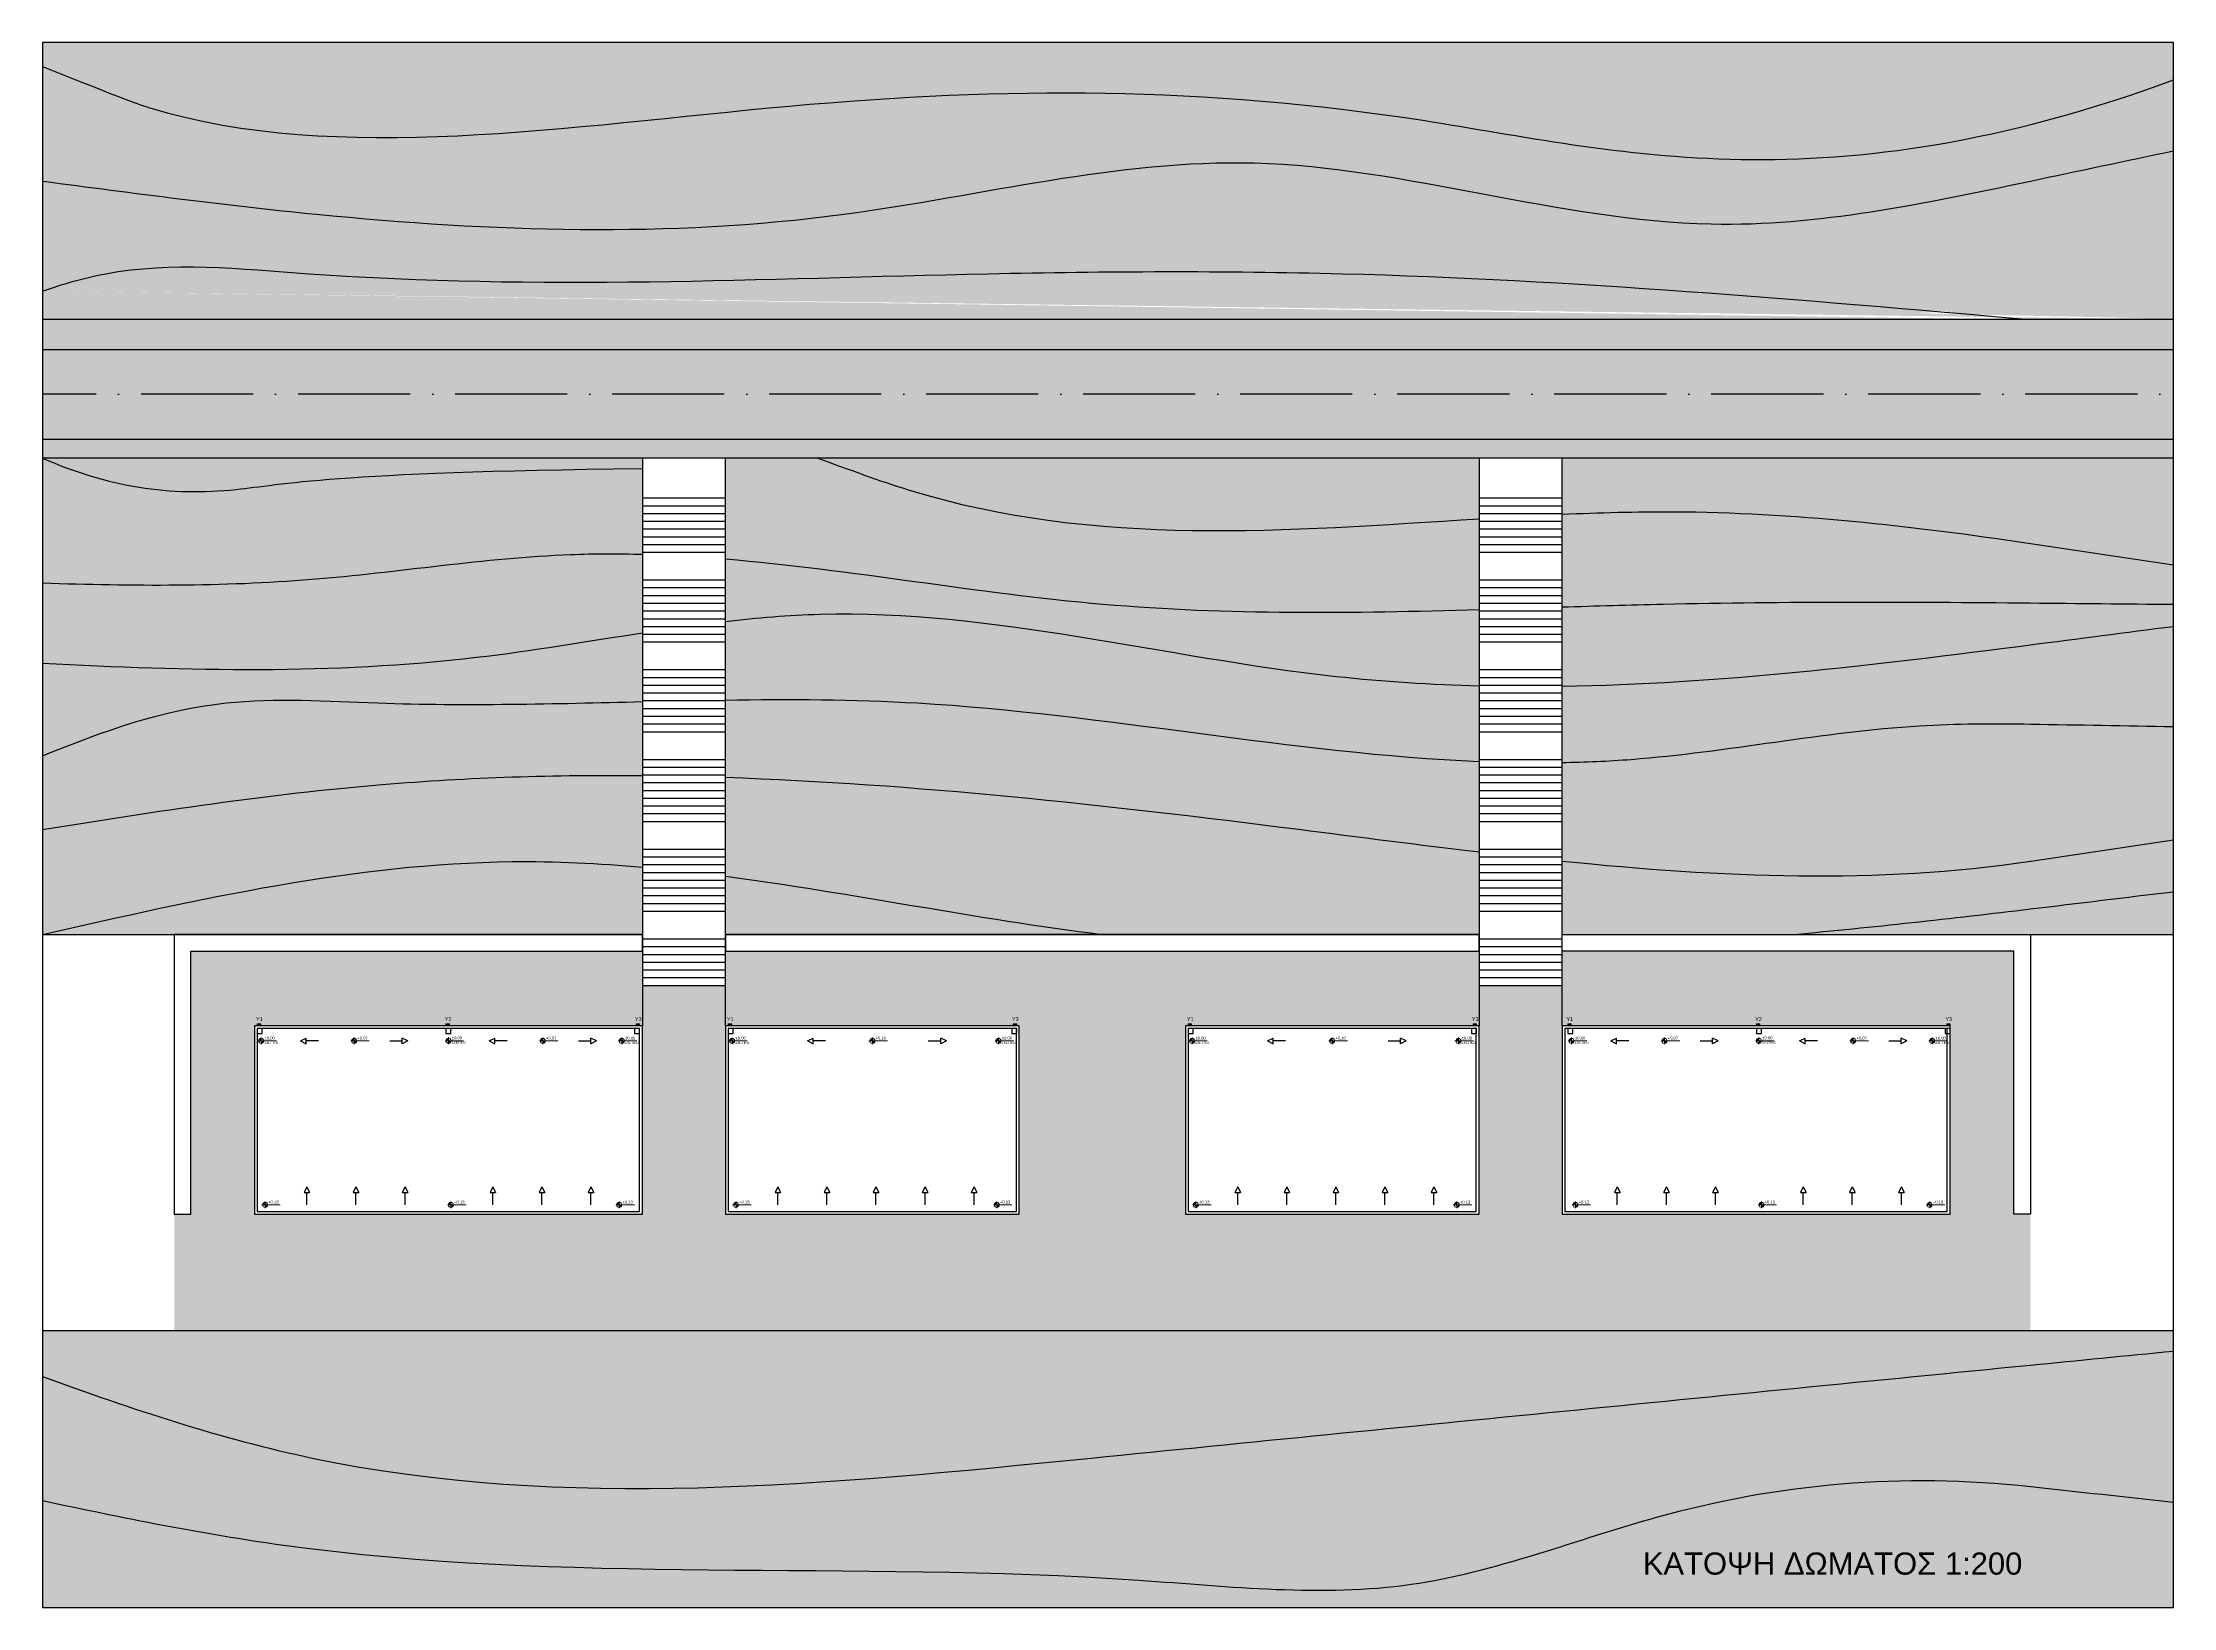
# Model space of a CAD drawing. Header units: millimetres. Extents: x 3409 to 3822, y 896 to 1108.
# Drawn here: x 3672.8 to 3749.8, y 953.4 to 1009.9 of the extents above; entities that cross this region are included whole.
import ezdxf

# ---------------------------------------------------------------- set-up
doc = ezdxf.new("R2010")
doc.units = ezdxf.units.MM
for name, color, linetype in [('A-doma', 224, 'Continuous'), ('a-epipla', 8, 'Continuous'), ('A-grammes anavasis', 252, 'Continuous')]:
    doc.layers.add(name, color=color, linetype=linetype)
doc.layers.add('proteinomena iyometra', color=123, linetype='Continuous', lineweight=9)
doc.styles.add('giannis', font='GOTHIC.TTF')
doc.styles.get("Standard").update_dxf_attribs({"font": 'arial.ttf'})

# ---------------------------------------------------------------- blocks, each defined once
blk = doc.blocks.new('A$C194219EE')
at = {"layer": 'proteinomena iyometra'}
h = blk.add_hatch(color=256, dxfattribs=at)
h.paths.add_polyline_path([(-0.02354134733229785, 0.07169359990439261, 0.4142135623735399), (-0.0716935999045063, -0.02354134733229785), (2.842170943040401e-13, 1.13686837721616e-13)])
h.paths.add_polyline_path([(0.0716935999045063, 0.02354134733235469), (2.842170943040401e-13, 1.13686837721616e-13), (0.02354134733229785, -0.07169359990439261, 0.4142135623735796)])
for p, q in [((-0.09559146653907646, -0.03138846310963572), (0.4301615994266967, 0.1412480839937302)), ((0.03138846310969257, -0.09559146653919015), (-0.03138846310969257, 0.09559146653919015))]:
    blk.add_line(p, q, dxfattribs=at)
blk.add_circle((0, 0), 0.07545970647618422, dxfattribs=at)

msp = doc.modelspace()

# ---------------------------------------------------------------- hatches: boundary and pattern name
at = {"layer": 'a-epipla', "true_color": 0xc7c8ca}
h = msp.add_hatch(dxfattribs=at)
h.set_pattern_fill('AR-SAND', color=9, scale=0.03)
h.set_pattern_definition([(37.50000000000001, (173.9545004212, -244.7335559686405), (-0.04800093887952137, 1.468239711988027), [0, -1.15824, 0, -1.2954, 0, -1.23825]), (7.499999999999999, (173.9545004212, -244.7335559686405), (1.348569849414008, 2.150475301705063), [0, -0.6248400000000001, 0, -1.04394, 0, -0.40005]), (327.5, (173.0172404211999, -244.7335559686405), (2.372977110724374, 0.004311554035637286), [0, -0.3809999999999999, 0, -1.3716, 0, -1.7907]), (317.5, (173.0172404211999, -244.7335559686405), (2.290669357416891, 0.6687879697716489), [0, -0.1905, 0, -0.8991599999999998, 0, -1.0287])])
edge = h.paths.add_edge_path()
edge.add_line((3749.750449844178, 1009.932731792959), (3672.840126280445, 1009.932731792959))
edge.add_line((3672.840126280445, 1009.932731792959), (3672.840126280445, 1009.074341299863))
edge.add_spline(control_points=[(3672.840126280447, 1009.074341299862), (3675.857570462194, 1007.859497949609), (3682.843469553611, 1005.428456040908), (3700.405441785495, 1008.335665833206), (3721.149890182057, 1008.36007713491), (3737.232649336998, 1003.972014255543), (3749.750449844159, 1008.585754788293)], knot_values=[3.222606538568493, 3.222606538568493, 3.222606538568493, 3.222606538568493, 4.774767902433644, 27.80759157848244, 50.73370494637758, 71.1039534439532, 71.1039534439532, 71.1039534439532, 71.1039534439532], degree=3, periodic=0)
edge.add_line((3749.750449844178, 1008.5857547883), (3749.750449844178, 1009.932731792959))
edge = h.paths.add_edge_path()
edge.add_spline(control_points=[(3672.840126280445, 1004.932731792959), (3676.126648786782, 1004.497589475888), (3685.704498001867, 1003.229462605626), (3700.443828073211, 1002.717649607341), (3717.134948734809, 1007.18636084742), (3731.413542625426, 1002.139962891649), (3740.74945305362, 1004.118703435625), (3744.590126280441, 1004.932731792959), (3746.31023413502, 1005.297307607824), (3748.030341989599, 1005.661883422689), (3749.750449844179, 1006.026459237554)], knot_values=[0, 0, 0, 0, 9.949591917757791, 28.9959040159145, 43.92482091066925, 60.5604846906635, 72.18730736435612, 72.18730736435612, 72.18730736435612, 77.39456864999458, 77.39456864999458, 77.39456864999458, 77.39456864999458], degree=3, periodic=0)
edge.add_line((3749.750449844178, 1006.026459237554), (3749.750449844178, 1008.5857547883))
edge.add_spline(control_points=[(3749.750449844159, 1008.585754788293), (3737.232649336998, 1003.972014255543), (3721.149890182057, 1008.36007713491), (3700.405441785495, 1008.335665833206), (3682.843469553611, 1005.428456040908), (3675.857570462194, 1007.859497949609), (3672.840126280447, 1009.074341299862)], knot_values=[3.222606538568499, 3.222606538568499, 3.222606538568499, 3.222606538568499, 23.59285503614412, 46.51896840403926, 69.55179208008806, 71.1039534439532, 71.1039534439532, 71.1039534439532, 71.1039534439532], degree=3, periodic=0)
edge.add_line((3672.840126280445, 1009.074341299863), (3672.840126280445, 1004.932731792959))
edge = h.paths.add_edge_path()
edge.add_spline(control_points=[(3749.750449844179, 1006.026459237554), (3748.030341989599, 1005.661883422689), (3746.31023413502, 1005.297307607824), (3744.590126280441, 1004.932731792959), (3740.74945305362, 1004.118703435625), (3731.413542625426, 1002.139962891649), (3717.134948734809, 1007.18636084742), (3700.443828073211, 1002.717649607341), (3685.704498001867, 1003.229462605626), (3676.126648786782, 1004.497589475888), (3672.840126280445, 1004.932731792959)], knot_values=[0, 0, 0, 0, 5.207261285638467, 5.207261285638467, 5.207261285638467, 16.83408395933108, 33.46974773932533, 48.39866463408008, 67.4449767322368, 77.39456864999458, 77.39456864999458, 77.39456864999458, 77.39456864999458], degree=3, periodic=0)
edge.add_line((3672.840126280445, 1004.932731792959), (3672.840126280445, 1000.960679557465))
edge.add_spline(control_points=[(3672.840126280445, 1000.960679557465), (3673.591100825803, 1001.222262684962), (3676.68158800147, 1002.123103357626), (3688.299801868792, 1000.866664158014), (3703.032527439504, 1001.636981443607), (3723.803413285913, 1001.741424249371), (3736.320505959968, 1000.652287592617), (3744.590126280441, 999.9327317929585)], knot_values=[2.782908214746047, 2.782908214746047, 2.782908214746047, 2.782908214746047, 5.165023747723748, 12.49912952817789, 37.01243622375199, 49.79815444932041, 74.69132065459894, 74.69132065459979, 74.69132065459979, 74.69132065459979], degree=3, periodic=0)
edge.add_line((3744.59012628044, 999.9327317929585), (3749.750449844178, 999.9327317929585))
edge.add_line((3749.750449844178, 999.9327317929585), (3749.750449844178, 1006.026459237554))
edge = h.paths.add_edge_path(flags=17)
edge.add_spline(control_points=[(3744.590126280441, 999.9327317929585), (3736.320505959968, 1000.652287592617), (3723.803413285913, 1001.741424249371), (3703.032527439504, 1001.636981443607), (3688.299801868792, 1000.866664158014), (3676.68158800147, 1002.123103357626), (3673.591100825803, 1001.222262684962), (3672.840126280445, 1000.960679557465)], knot_values=[2.782908214746044, 2.782908214746044, 2.782908214746044, 2.782908214746897, 27.67607442002543, 40.46179264559385, 64.97509934116795, 72.30920512162209, 74.69132065459979, 74.69132065459979, 74.69132065459979, 74.69132065459979], degree=3, periodic=0)
edge.add_line((3672.840126280445, 1000.960679557465), (3672.840126280445, 999.9327317929585))
edge.add_line((3672.840126280445, 999.9327317929585), (3744.59012628044, 999.9327317929585))
edge = h.paths.add_edge_path()
edge.add_line((3749.750449844179, 994.9327317929585), (3727.690126280443, 994.9327317929585))
edge.add_line((3727.690126280443, 994.9327317929585), (3727.690126280443, 992.902779507159))
edge.add_spline(control_points=[(3727.690126280443, 992.902779507159), (3729.029108030616, 992.9631244798295), (3734.696708625541, 993.121804177219), (3740.311171593017, 992.4897468445799), (3744.590126280441, 991.8480974172201)], knot_values=[55.60610869975309, 55.60610869975309, 55.60610869975309, 55.60610869975309, 59.60605453919668, 72.55723485798596, 72.55723485798596, 72.55723485798596, 72.55723485798596], degree=3, periodic=0)
edge.add_spline(control_points=[(3744.590126280441, 991.8480974172201), (3744.59200655315, 991.8478154614634), (3744.593886823798, 991.8475334750556), (3744.595767094447, 991.8472514886478), (3746.313994677691, 991.5895668705627), (3748.032222260934, 991.3318822524777), (3749.750449844178, 991.0741976343927)], knot_values=[72.55723485798596, 72.55723485798596, 72.55723485798596, 72.55723485798596, 72.56292590934666, 72.56292590934666, 72.56292590934666, 77.76351840537913, 77.76351840537913, 77.76351840537913, 77.76351840537913], degree=3, periodic=0)
edge.add_line((3749.750449844179, 991.0741976343925), (3749.750449844179, 994.9327317929585))
edge = h.paths.add_edge_path(flags=17)
edge.add_line((3724.690126280441, 994.9327317929585), (3700.820009336678, 994.9327317929585))
edge.add_spline(control_points=[(3700.820009336678, 994.9327317929585), (3701.918045108794, 994.5287161496894), (3709.737395061655, 991.5961778828362), (3717.786357189074, 992.3119967648872), (3724.690126280442, 992.7381869147539)], knot_values=[28.6597639757765, 28.6597639757765, 28.6597639757765, 28.6597639757765, 32.02240446454213, 52.62090807471801, 52.62090807471801, 52.62090807471801, 52.62090807471801], degree=3, periodic=0)
edge.add_line((3724.690126280441, 992.7381869147541), (3724.690126280441, 994.9327317929585))
edge = h.paths.add_edge_path(flags=17)
edge.add_line((3694.490126280442, 994.9327317929585), (3672.840126280445, 994.9327317929585))
edge.add_spline(control_points=[(3672.840126280445, 994.9327317929585), (3675.202233181369, 993.8822939034058), (3679.035967923553, 993.3179248675328), (3683.219181670878, 994.4315859061692), (3694.490126280442, 994.5522889430483)], knot_values=[0, 0, 0, 0, 7.509857284047228, 12.79747675654209, 12.79747675654209, 12.79747675654209, 12.79747675654209], degree=3, periodic=0)
edge.add_line((3694.490126280442, 994.5522889430486), (3694.490126280442, 994.9327317929585))
edge = h.paths.add_edge_path()
edge.add_spline(control_points=[(3694.490126280442, 994.5522889430483), (3683.219181670878, 994.4315859061692), (3679.035967923553, 993.3179248675328), (3675.202233181369, 993.8822939034058), (3672.840126280445, 994.9327317929585)], knot_values=[0, 0, 0, 0, 5.287619472494858, 12.79747675654209, 12.79747675654209, 12.79747675654209, 12.79747675654209], degree=3, periodic=0)
edge.add_line((3672.840126280445, 994.9327317929585), (3672.840126280445, 990.4220596556409))
edge.add_spline(control_points=[(3672.840126280446, 990.4220596556409), (3676.081468786072, 990.3185318969624), (3682.453219955506, 990.2657094765518), (3689.650456804308, 991.4774689147348), (3693.627727550584, 991.4832943397339), (3694.490126280442, 991.4598146818789)], knot_values=[3.504253033967113, 3.504253033967113, 3.504253033967113, 3.504253033967113, 13.21806330593472, 22.61429345147207, 25.21555317750021, 25.21555317750021, 25.21555317750021, 25.21555317750021], degree=3, periodic=0)
edge.add_line((3694.490126280442, 991.4598146818789), (3694.490126280442, 994.5522889430486))
edge = h.paths.add_edge_path()
edge.add_spline(control_points=[(3694.490126280442, 991.4598146818789), (3693.627727550584, 991.4832943397339), (3689.650456804308, 991.4774689147348), (3682.453219955506, 990.2657094765518), (3676.081468786072, 990.3185318969624), (3672.840126280446, 990.4220596556409)], knot_values=[3.504253033967114, 3.504253033967114, 3.504253033967114, 3.504253033967114, 6.105512759995257, 15.50174290553261, 25.21555317750021, 25.21555317750021, 25.21555317750021, 25.21555317750021], degree=3, periodic=0)
edge.add_line((3672.840126280445, 990.4220596556409), (3672.840126280445, 987.5213096423333))
edge.add_spline(control_points=[(3672.840126280445, 987.5213096423333), (3678.07590970088, 987.2514044275536), (3685.316220254679, 987.0790121809946), (3692.497896158096, 988.3171509633264), (3694.490126280442, 988.6227804680627)], knot_values=[3.858754354858767, 3.858754354858767, 3.858754354858767, 3.858754354858767, 19.5324453823423, 25.55818739148386, 25.55818739148386, 25.55818739148386, 25.55818739148386], degree=3, periodic=0)
edge.add_line((3694.490126280442, 988.6227804680627), (3694.490126280442, 991.4598146818789))
edge = h.paths.add_edge_path()
edge.add_spline(control_points=[(3694.490126280442, 988.6227804680627), (3692.497896158096, 988.3171509633264), (3685.316220254679, 987.0790121809946), (3678.07590970088, 987.2514044275536), (3672.840126280445, 987.5213096423333)], knot_values=[3.858754354858767, 3.858754354858767, 3.858754354858767, 3.858754354858767, 9.88449636400032, 25.55818739148386, 25.55818739148386, 25.55818739148386, 25.55818739148386], degree=3, periodic=0)
edge.add_line((3672.840126280445, 987.5213096423333), (3672.840126280445, 984.1764510439477))
edge.add_spline(control_points=[(3672.840126280471, 984.176451043958), (3675.006835473607, 985.076635092541), (3678.923397107421, 986.4475026580258), (3686.308884820414, 985.9266979335291), (3691.316901715845, 986.0622959571381), (3694.490126280444, 986.1362528420354)], knot_values=[2.418233961354701, 2.418233961354701, 2.418233961354701, 2.418233961354701, 9.344681994061236, 14.81858713621373, 24.34815104459278, 24.34815104459278, 24.34815104459278, 24.34815104459278], degree=3, periodic=0)
edge.add_line((3694.490126280443, 986.1362528420354), (3694.490126280442, 988.6227804680627))
edge = h.paths.add_edge_path()
edge.add_spline(control_points=[(3694.490126280444, 986.1362528420354), (3691.316901715845, 986.0622959571381), (3686.308884820414, 985.9266979335291), (3678.923397107421, 986.4475026580258), (3675.006835473607, 985.076635092541), (3672.840126280471, 984.176451043958)], knot_values=[2.418233961354701, 2.418233961354701, 2.418233961354701, 2.418233961354701, 11.94779786973376, 17.42170301188625, 24.34815104459278, 24.34815104459278, 24.34815104459278, 24.34815104459278], degree=3, periodic=0)
edge.add_line((3672.840126280445, 984.1764510439477), (3672.840126280445, 981.5166531403781))
edge.add_spline(control_points=[(3672.840126280445, 981.5166531403781), (3676.924636629234, 982.1811752545764), (3684.135903599104, 983.2804983554395), (3691.354435577878, 983.5000922582883), (3694.490126280443, 983.470108494188)], knot_values=[2.150690971400703, 2.150690971400703, 2.150690971400703, 2.150690971400703, 14.52193143468601, 23.99046371452064, 23.99046371452064, 23.99046371452064, 23.99046371452064], degree=3, periodic=0)
edge.add_line((3694.490126280443, 983.4701084941878), (3694.490126280443, 986.1362528420354))
edge = h.paths.add_edge_path()
edge.add_spline(control_points=[(3694.490126280443, 983.470108494188), (3691.354435577878, 983.5000922582883), (3684.135903599104, 983.2804983554395), (3676.924636629234, 982.1811752545764), (3672.840126280445, 981.5166531403781)], knot_values=[2.150690971400703, 2.150690971400703, 2.150690971400703, 2.150690971400703, 11.61922325123533, 23.99046371452064, 23.99046371452064, 23.99046371452064, 23.99046371452064], degree=3, periodic=0)
edge.add_line((3672.840126280445, 981.5166531403781), (3672.840126280445, 977.7327317929578))
edge.add_spline(control_points=[(3672.840126280445, 977.7327317929578), (3678.479964699079, 979.0133043859039), (3685.687859909421, 980.64991741877), (3692.916553269379, 980.3010474825853), (3694.490126280444, 980.162388668715)], knot_values=[0, 0, 0, 0, 17.13469157564615, 21.89868790047755, 21.89868790047755, 21.89868790047755, 21.89868790047755], degree=3, periodic=0)
edge.add_line((3694.490126280443, 980.162388668715), (3694.490126280443, 983.4701084941878))
edge = h.paths.add_edge_path()
edge.add_spline(control_points=[(3694.490126280444, 980.162388668715), (3692.916553269379, 980.3010474825853), (3685.687859909421, 980.64991741877), (3678.479964699079, 979.0133043859039), (3672.840126280445, 977.7327317929578)], knot_values=[0, 0, 0, 0, 4.7639963248314, 21.89868790047755, 21.89868790047755, 21.89868790047755, 21.89868790047755], degree=3, periodic=0)
edge.add_line((3672.840126280445, 977.7327317929578), (3694.490126280443, 977.7327317929578))
edge.add_line((3694.490126280443, 977.7327317929578), (3694.490126280443, 980.162388668715))
edge = h.paths.add_edge_path()
edge.add_spline(control_points=[(3724.690126280442, 992.7381869147539), (3717.786357189074, 992.3119967648872), (3709.737395061655, 991.5961778828362), (3701.918045108794, 994.5287161496894), (3700.820009336678, 994.9327317929585)], knot_values=[28.65976397577649, 28.65976397577649, 28.65976397577649, 28.65976397577649, 49.25826758595237, 52.620908074718, 52.620908074718, 52.620908074718, 52.620908074718], degree=3, periodic=0)
edge.add_line((3700.820009336678, 994.9327317929585), (3697.490126280443, 994.9327317929585))
edge.add_line((3697.490126280443, 994.9327317929585), (3697.490126280443, 991.2884325429102))
edge.add_spline(control_points=[(3697.490126280437, 991.2884325429109), (3702.025586380853, 990.9089799938017), (3711.071141616806, 989.202294495457), (3720.160120739395, 989.331780223916), (3724.690126280442, 989.463232229743)], knot_values=[28.23153989145666, 28.23153989145666, 28.23153989145666, 28.23153989145666, 41.90860013843869, 55.48929057742752, 55.48929057742752, 55.48929057742752, 55.48929057742752], degree=3, periodic=0)
edge.add_line((3724.690126280441, 989.463232229743), (3724.690126280441, 992.7381869147541))
edge = h.paths.add_edge_path()
edge.add_spline(control_points=[(3724.690126280442, 989.463232229743), (3720.160120739395, 989.331780223916), (3711.071141616806, 989.202294495457), (3702.025586380853, 990.9089799938017), (3697.490126280437, 991.2884325429109)], knot_values=[28.23153989145665, 28.23153989145665, 28.23153989145665, 28.23153989145665, 41.81223033044549, 55.48929057742752, 55.48929057742752, 55.48929057742752, 55.48929057742752], degree=3, periodic=0)
edge.add_line((3697.490126280443, 991.2884325429102), (3697.490126280443, 989.035703864896))
edge.add_spline(control_points=[(3697.490126280443, 989.035703864896), (3698.627440990793, 989.1672238911069), (3705.961775691817, 989.779814063216), (3715.016706631974, 987.253848075532), (3722.968546382048, 986.7543957295727), (3724.690126280442, 986.7108395634625)], knot_values=[28.58406418937264, 28.58406418937264, 28.58406418937264, 28.58406418937264, 32.02650920707173, 50.7889961601961, 55.96844737018523, 55.96844737018523, 55.96844737018523, 55.96844737018523], degree=3, periodic=0)
edge.add_line((3724.690126280442, 986.7108395634625), (3724.690126280441, 989.463232229743))
edge = h.paths.add_edge_path()
edge.add_spline(control_points=[(3724.690126280442, 986.7108395634625), (3722.968546382048, 986.7543957295727), (3715.016706631974, 987.253848075532), (3705.961775691817, 989.779814063216), (3698.627440990793, 989.1672238911069), (3697.490126280443, 989.035703864896)], knot_values=[28.58406418937264, 28.58406418937264, 28.58406418937264, 28.58406418937264, 33.76351539936177, 52.52600235248614, 55.96844737018523, 55.96844737018523, 55.96844737018523, 55.96844737018523], degree=3, periodic=0)
edge.add_line((3697.490126280443, 989.035703864896), (3697.490126280443, 986.1959831902152))
edge.add_spline(control_points=[(3697.490126280443, 986.1959831902152), (3699.799220630579, 986.2290142150155), (3708.858978741615, 986.194918719578), (3717.945131117183, 984.2611026842662), (3724.690126280442, 983.9804419279549)], knot_values=[27.35322651750348, 27.35322651750348, 27.35322651750348, 27.35322651750348, 34.29600132099844, 54.62066233688114, 54.62066233688114, 54.62066233688114, 54.62066233688114], degree=3, periodic=0)
edge.add_line((3724.690126280442, 983.9804419279549), (3724.690126280442, 986.7108395634625))
edge = h.paths.add_edge_path()
edge.add_spline(control_points=[(3724.690126280442, 983.9804419279549), (3717.945131117183, 984.2611026842662), (3708.858978741615, 986.194918719578), (3699.799220630579, 986.2290142150155), (3697.490126280443, 986.1959831902152)], knot_values=[27.35322651750349, 27.35322651750349, 27.35322651750349, 27.35322651750349, 47.67788753338618, 54.62066233688114, 54.62066233688114, 54.62066233688114, 54.62066233688114], degree=3, periodic=0)
edge.add_line((3697.490126280443, 986.1959831902152), (3697.490126280443, 983.4045973105365))
edge.add_spline(control_points=[(3697.490126280443, 983.4045973105365), (3704.33601843979, 983.1741599900993), (3713.354147347627, 982.1722380355866), (3722.519457085295, 980.9678011072606), (3724.690126280443, 980.7117417582651)], knot_values=[27.00802882337619, 27.00802882337619, 27.00802882337619, 27.00802882337619, 47.65098050792986, 54.05746416939724, 54.05746416939724, 54.05746416939724, 54.05746416939724], degree=3, periodic=0)
edge.add_line((3724.690126280442, 980.7117417582651), (3724.690126280442, 983.9804419279549))
edge = h.paths.add_edge_path()
edge.add_spline(control_points=[(3724.690126280443, 980.7117417582651), (3722.519457085295, 980.9678011072606), (3713.354147347627, 982.1722380355866), (3704.33601843979, 983.1741599900993), (3697.490126280443, 983.4045973105365)], knot_values=[27.0080288233762, 27.0080288233762, 27.0080288233762, 27.0080288233762, 33.41451248484358, 54.05746416939725, 54.05746416939725, 54.05746416939725, 54.05746416939725], degree=3, periodic=0)
edge.add_line((3697.490126280443, 983.4045973105365), (3697.490126280443, 979.8301608982154))
edge.add_spline(control_points=[(3697.490126280443, 979.8301608982154), (3702.015176048174, 979.2388064022675), (3706.548451393659, 978.2929212779841), (3711.090126280443, 977.7327317929578)], knot_values=[24.92497708363962, 24.92497708363962, 24.92497708363962, 24.92497708363962, 38.61359146816849, 38.61359146816849, 38.61359146816849, 38.61359146816849], degree=3, periodic=0)
edge.add_line((3711.090126280443, 977.7327317929578), (3724.690126280442, 977.7327317929578))
edge.add_line((3724.690126280442, 977.7327317929578), (3724.690126280442, 980.7117417582651))
edge = h.paths.add_edge_path(flags=17)
edge.add_spline(control_points=[(3711.090126280443, 977.7327317929578), (3706.548451393659, 978.2929212779841), (3702.015176048174, 979.2388064022675), (3697.490126280443, 979.8301608982154)], knot_values=[24.92497708363962, 24.92497708363962, 24.92497708363962, 24.92497708363962, 38.61359146816849, 38.61359146816849, 38.61359146816849, 38.61359146816849], degree=3, periodic=0)
edge.add_line((3697.490126280443, 979.8301608982154), (3697.490126280443, 977.7327317929578))
edge.add_line((3697.490126280443, 977.7327317929578), (3711.090126280443, 977.7327317929578))
edge = h.paths.add_edge_path()
edge.add_spline(control_points=[(3749.750449844178, 991.0741976343927), (3748.032222260934, 991.3318822524777), (3746.313994677691, 991.5895668705627), (3744.595767094447, 991.8472514886478), (3744.593886823798, 991.8475334750556), (3744.59200655315, 991.8478154614634), (3744.590126280441, 991.8480974172201)], knot_values=[72.55723485798595, 72.55723485798595, 72.55723485798595, 72.55723485798595, 77.75782735401842, 77.75782735401842, 77.75782735401842, 77.76351840537912, 77.76351840537912, 77.76351840537912, 77.76351840537912], degree=3, periodic=0)
edge.add_spline(control_points=[(3744.590126280441, 991.8480974172201), (3740.311171593017, 992.4897468445799), (3734.696708625541, 993.121804177219), (3729.029108030616, 992.9631244798295), (3727.690126280443, 992.902779507159)], knot_values=[55.60610869975308, 55.60610869975308, 55.60610869975308, 55.60610869975308, 68.55728901854236, 72.55723485798595, 72.55723485798595, 72.55723485798595, 72.55723485798595], degree=3, periodic=0)
edge.add_line((3727.690126280443, 992.902779507159), (3727.690126280443, 989.555884948715))
edge.add_spline(control_points=[(3727.690126280444, 989.555884948715), (3728.904448134685, 989.5939626186607), (3734.540664301354, 989.7643998820292), (3740.172372853668, 989.7442334840919), (3744.590126280441, 989.7014964732721)], knot_values=[58.48709941948768, 58.48709941948768, 58.48709941948768, 58.48709941948768, 62.12736346875928, 75.38365583086863, 75.38365583086863, 75.38365583086863, 75.38365583086863], degree=3, periodic=0)
edge.add_spline(control_points=[(3744.590126280441, 989.7014964732721), (3744.590432623375, 989.7014935097338), (3744.590738966306, 989.7014905460662), (3744.591045309237, 989.7014875823986), (3746.310846820884, 989.6848496269365), (3748.030648332531, 989.6682116714744), (3749.750449844179, 989.6515737160123)], knot_values=[75.38365583086863, 75.38365583086863, 75.38365583086863, 75.38365583086863, 75.3845750699257, 75.3845750699257, 75.3845750699257, 80.54516002545692, 80.54516002545692, 80.54516002545692, 80.54516002545692], degree=3, periodic=0)
edge.add_line((3749.750449844179, 989.6515737160125), (3749.750449844179, 991.0741976343925))
edge = h.paths.add_edge_path()
edge.add_spline(control_points=[(3749.750449844179, 989.6515737160123), (3748.030648332531, 989.6682116714744), (3746.310846820884, 989.6848496269365), (3744.591045309237, 989.7014875823986), (3744.590738966306, 989.7014905460662), (3744.590432623375, 989.7014935097338), (3744.590126280441, 989.7014964732721)], knot_values=[75.38365583086865, 75.38365583086865, 75.38365583086865, 75.38365583086865, 80.54424078639987, 80.54424078639987, 80.54424078639987, 80.54516002545694, 80.54516002545694, 80.54516002545694, 80.54516002545694], degree=3, periodic=0)
edge.add_spline(control_points=[(3744.590126280441, 989.7014964732721), (3740.172372853668, 989.7442334840919), (3734.540664301354, 989.7643998820292), (3728.904448134685, 989.5939626186607), (3727.690126280444, 989.555884948715)], knot_values=[58.48709941948766, 58.48709941948766, 58.48709941948766, 58.48709941948766, 71.74339178159701, 75.38365583086862, 75.38365583086862, 75.38365583086862, 75.38365583086862], degree=3, periodic=0)
edge.add_line((3727.690126280443, 989.555884948715), (3727.690126280443, 986.6971634726076))
edge.add_spline(control_points=[(3727.690126280443, 986.6971634726076), (3733.314979327728, 986.7824094378327), (3738.952011158082, 987.4591260004725), (3744.590126280442, 988.1884533507814)], knot_values=[58.97570850691012, 58.97570850691012, 58.97570850691012, 58.97570850691012, 75.884244764637, 75.884244764637, 75.884244764637, 75.884244764637], degree=3, periodic=0)
edge.add_spline(control_points=[(3744.590126280442, 988.1884533507814), (3744.590494523018, 988.1885009853856), (3744.590862765599, 988.1885486202143), (3744.591231008179, 988.188596255043), (3746.310970620179, 988.4110569535519), (3748.030710232179, 988.6335176520608), (3749.750449844178, 988.8559783505698)], knot_values=[75.884244764637, 75.884244764637, 75.884244764637, 75.884244764637, 75.88534911295449, 75.88534911295449, 75.88534911295449, 81.04279598554378, 81.04279598554378, 81.04279598554378, 81.04279598554378], degree=3, periodic=0)
edge.add_line((3749.750449844179, 988.85597835057), (3749.750449844179, 989.6515737160125))
edge = h.paths.add_edge_path()
edge.add_spline(control_points=[(3749.750449844178, 988.8559783505698), (3748.030710232179, 988.6335176520608), (3746.310970620179, 988.4110569535519), (3744.591231008179, 988.188596255043), (3744.590862765599, 988.1885486202143), (3744.590494523018, 988.1885009853856), (3744.590126280442, 988.1884533507814)], knot_values=[75.88424476463699, 75.88424476463699, 75.88424476463699, 75.88424476463699, 81.04169163722628, 81.04169163722628, 81.04169163722628, 81.04279598554376, 81.04279598554376, 81.04279598554376, 81.04279598554376], degree=3, periodic=0)
edge.add_spline(control_points=[(3744.590126280442, 988.1884533507814), (3738.952011158082, 987.4591260004725), (3733.314979327728, 986.7824094378327), (3727.690126280443, 986.6971634726076)], knot_values=[58.97570850691011, 58.97570850691011, 58.97570850691011, 58.97570850691011, 75.88424476463699, 75.88424476463699, 75.88424476463699, 75.88424476463699], degree=3, periodic=0)
edge.add_line((3727.690126280443, 986.6971634726076), (3727.690126280443, 983.9394090981871))
edge.add_spline(control_points=[(3727.690126280443, 983.9394090981871), (3728.518935375047, 983.9532552778701), (3732.818975861256, 984.1422132710109), (3738.425057827873, 985.3304416361113), (3743.253554973113, 985.3511310395263), (3744.590126280441, 985.3280050320893)], knot_values=[57.63593075822776, 57.63593075822776, 57.63593075822776, 57.63593075822776, 60.13676556248845, 70.6188507964793, 74.62523547008558, 74.62523547008558, 74.62523547008558, 74.62523547008558], degree=3, periodic=0)
edge.add_spline(control_points=[(3744.590126280441, 985.3280050320893), (3744.593727809262, 985.3279427166844), (3744.597329348133, 985.3278801918241), (3744.600930887004, 985.3278176669637), (3746.317437206063, 985.2980180946829), (3748.033943525121, 985.2682185224021), (3749.750449844179, 985.2384189501213)], knot_values=[74.62523547008558, 74.62523547008558, 74.62523547008558, 74.62523547008558, 74.63603108554418, 74.63603108554418, 74.63603108554418, 79.78126005972126, 79.78126005972126, 79.78126005972126, 79.78126005972126], degree=3, periodic=0)
edge.add_line((3749.750449844179, 985.2384189501215), (3749.750449844179, 988.85597835057))
edge = h.paths.add_edge_path()
edge.add_spline(control_points=[(3749.750449844179, 985.2384189501213), (3748.033943525121, 985.2682185224021), (3746.317437206063, 985.2980180946829), (3744.600930887004, 985.3278176669637), (3744.597329348133, 985.3278801918241), (3744.593727809262, 985.3279427166844), (3744.590126280441, 985.3280050320893)], knot_values=[74.62523547008558, 74.62523547008558, 74.62523547008558, 74.62523547008558, 79.77046444426267, 79.77046444426267, 79.77046444426267, 79.78126005972126, 79.78126005972126, 79.78126005972126, 79.78126005972126], degree=3, periodic=0)
edge.add_spline(control_points=[(3744.590126280441, 985.3280050320893), (3743.253554973113, 985.3511310395263), (3738.425057827873, 985.3304416361113), (3732.818975861256, 984.1422132710109), (3728.518935375047, 983.9532552778701), (3727.690126280443, 983.9394090981871)], knot_values=[57.63593075822777, 57.63593075822777, 57.63593075822777, 57.63593075822777, 61.64231543183406, 72.12440066582491, 74.6252354700856, 74.6252354700856, 74.6252354700856, 74.6252354700856], degree=3, periodic=0)
edge.add_line((3727.690126280443, 983.9394090981871), (3727.690126280443, 980.3803241313649))
edge.add_spline(control_points=[(3727.690126280443, 980.3803241313649), (3733.401311332294, 979.7996019556977), (3739.085353845822, 979.5510062421179), (3744.590126280441, 980.375233299382)], knot_values=[57.00969974055715, 57.00969974055715, 57.00969974055715, 57.00969974055715, 73.87990154730348, 73.87990154730348, 73.87990154730348, 73.87990154730348], degree=3, periodic=0)
edge.add_spline(control_points=[(3744.590126280441, 980.375233299382), (3744.597608630608, 980.3763536282481), (3744.605090649564, 980.3774759392129), (3744.61257266852, 980.3785982501777), (3746.325198393739, 980.6354939679454), (3748.037824118959, 980.8923896857132), (3749.750449844179, 981.1492854034809)], knot_values=[73.87990154730348, 73.87990154730348, 73.87990154730348, 73.87990154730348, 73.90283233305466, 73.90283233305466, 73.90283233305466, 79.15166340521044, 79.15166340521044, 79.15166340521044, 79.15166340521044], degree=3, periodic=0)
edge.add_line((3749.750449844179, 981.1492854034807), (3749.750449844179, 985.2384189501215))
edge = h.paths.add_edge_path()
edge.add_spline(control_points=[(3749.750449844179, 981.1492854034809), (3748.037824118959, 980.8923896857132), (3746.325198393739, 980.6354939679454), (3744.61257266852, 980.3785982501777), (3744.605090649564, 980.3774759392129), (3744.597608630608, 980.3763536282481), (3744.590126280441, 980.375233299382)], knot_values=[73.87990154730348, 73.87990154730348, 73.87990154730348, 73.87990154730348, 79.12873261945926, 79.12873261945926, 79.12873261945926, 79.15166340521044, 79.15166340521044, 79.15166340521044, 79.15166340521044], degree=3, periodic=0)
edge.add_spline(control_points=[(3744.590126280441, 980.375233299382), (3739.085353845822, 979.5510062421179), (3733.401311332294, 979.7996019556977), (3727.690126280443, 980.3803241313649)], knot_values=[57.00969974055714, 57.00969974055714, 57.00969974055714, 57.00969974055714, 73.87990154730346, 73.87990154730346, 73.87990154730346, 73.87990154730346], degree=3, periodic=0)
edge.add_line((3727.690126280443, 980.3803241313649), (3727.690126280443, 977.7327317929578))
edge.add_line((3727.690126280443, 977.7327317929578), (3736.04644489643, 977.7327317929578))
edge.add_spline(control_points=[(3736.046444896432, 977.732731792958), (3738.89330790685, 977.9921608860793), (3741.741430538093, 978.3094300733326), (3744.590126280442, 978.6530157517811)], knot_values=[63.61921562085264, 63.61921562085264, 63.61921562085264, 63.61921562085264, 72.15969531986948, 72.15969531986948, 72.15969531986948, 72.15969531986948], degree=3, periodic=0)
edge.add_spline(control_points=[(3744.590126280442, 978.6530157517811), (3744.590848520326, 978.6531028622705), (3744.591570760247, 978.6531899744516), (3744.592293000168, 978.6532770866327), (3746.311678614838, 978.8606589090193), (3748.031064229509, 979.068040731406), (3749.750449844179, 979.2754225537926)], knot_values=[72.15969531986948, 72.15969531986948, 72.15969531986948, 72.15969531986948, 72.16186061782554, 72.16186061782554, 72.16186061782554, 77.31663266756269, 77.31663266756269, 77.31663266756269, 77.31663266756269], degree=3, periodic=0)
edge.add_line((3749.750449844179, 979.2754225537929), (3749.750449844179, 981.1492854034807))
edge = h.paths.add_edge_path(flags=17)
edge.add_spline(control_points=[(3749.750449844179, 979.2754225537926), (3748.031064229509, 979.068040731406), (3746.311678614838, 978.8606589090193), (3744.592293000168, 978.6532770866327), (3744.591570760247, 978.6531899744516), (3744.590848520326, 978.6531028622705), (3744.590126280442, 978.6530157517811)], knot_values=[72.15969531986948, 72.15969531986948, 72.15969531986948, 72.15969531986948, 77.31446736960663, 77.31446736960663, 77.31446736960663, 77.31663266756269, 77.31663266756269, 77.31663266756269, 77.31663266756269], degree=3, periodic=0)
edge.add_spline(control_points=[(3744.590126280442, 978.6530157517811), (3741.741430538093, 978.3094300733326), (3738.89330790685, 977.9921608860793), (3736.046444896432, 977.732731792958)], knot_values=[63.61921562085266, 63.61921562085266, 63.61921562085266, 63.61921562085266, 72.1596953198695, 72.1596953198695, 72.1596953198695, 72.1596953198695], degree=3, periodic=0)
edge.add_line((3736.046444896616, 977.7327317929755), (3744.590126280441, 977.7327317929755))
edge.add_line((3744.590126280441, 977.7327317929755), (3749.750449844179, 977.7327317929578))
edge.add_line((3749.750449844179, 977.7327317929578), (3749.750449844179, 979.2754225537929))
edge = h.paths.add_edge_path()
edge.add_spline(control_points=[(3672.840126280445, 961.7745856394768), (3676.050128337627, 960.5915761168055), (3688.182792046409, 956.5639250678405), (3712.841038911126, 959.0531934417629), (3733.371900014492, 961.0773717805976), (3744.590126280441, 962.1815388335094)], knot_values=[4.228722024319936, 4.228722024319936, 4.228722024319936, 4.228722024319936, 14.42675767679253, 42.54407946041606, 76.5767863875131, 76.5767863875131, 76.5767863875131, 76.5767863875131], degree=3, periodic=0)
edge.add_spline(control_points=[(3744.590126280441, 962.1815388335094), (3744.590168336468, 962.1815429729231), (3744.590210392494, 962.1815471123366), (3744.59025244852, 962.1815512517501), (3746.310318247073, 962.3508507372464), (3748.030384045626, 962.5201502227428), (3749.750449844179, 962.6894497082392)], knot_values=[76.5767863875131, 76.5767863875131, 76.5767863875131, 76.5767863875131, 76.57691397278194, 76.57691397278194, 76.57691397278194, 81.7950736208982, 81.7950736208982, 81.7950736208982, 81.7950736208982], degree=3, periodic=0)
edge.add_line((3749.750449844179, 962.6894497082392), (3749.750449844179, 963.4327857280621))
edge.add_line((3749.750449844179, 963.4327857280621), (3672.840126280445, 963.4327857280621))
edge.add_line((3672.840126280445, 963.4327857280621), (3672.840126280445, 961.7745856394768))
edge = h.paths.add_edge_path()
edge.add_spline(control_points=[(3672.840126280446, 957.2914519908165), (3675.731909054878, 956.6692061933879), (3688.737497073478, 954.0389933530912), (3705.234876796641, 955.398689700239), (3722.155445164896, 953.4469927753873), (3732.55755734188, 957.6481140144133), (3739.93773188969, 958.3073253178993), (3744.590126280442, 957.7982715225075)], knot_values=[2.218500505438652, 2.218500505438652, 2.218500505438652, 2.218500505438652, 11.0645359917618, 41.97093051132982, 51.75123872397911, 60.96789911721326, 74.6842450297028, 74.6842450297028, 74.6842450297028, 74.6842450297028], degree=3, periodic=0)
edge.add_spline(control_points=[(3744.590126280442, 957.7982715225075), (3744.593743554561, 957.7978757290807), (3744.59736086017, 957.7974797359693), (3744.60097816578, 957.7970837428579), (3746.317468725246, 957.6091763580027), (3748.033959284713, 957.4212689731476), (3749.750449844179, 957.2333615882924)], knot_values=[74.6842450297028, 74.6842450297028, 74.6842450297028, 74.6842450297028, 74.6949095991495, 74.6949095991495, 74.6949095991495, 79.75548085067426, 79.75548085067426, 79.75548085067426, 79.75548085067426], degree=3, periodic=0)
edge.add_line((3749.750449844179, 957.2333615882924), (3749.750449844179, 962.6894497082392))
edge.add_spline(control_points=[(3749.750449844179, 962.6894497082392), (3748.030384045626, 962.5201502227428), (3746.310318247073, 962.3508507372464), (3744.59025244852, 962.1815512517501), (3744.590210392494, 962.1815471123366), (3744.590168336468, 962.1815429729231), (3744.590126280441, 962.1815388335094)], knot_values=[76.5767863875131, 76.5767863875131, 76.5767863875131, 76.5767863875131, 81.79494603562935, 81.79494603562935, 81.79494603562935, 81.7950736208982, 81.7950736208982, 81.7950736208982, 81.7950736208982], degree=3, periodic=0)
edge.add_spline(control_points=[(3744.590126280441, 962.1815388335094), (3733.371900014492, 961.0773717805976), (3712.841038911126, 959.0531934417629), (3688.182792046409, 956.5639250678405), (3676.050128337627, 960.5915761168055), (3672.840126280445, 961.7745856394768)], knot_values=[4.228722024319936, 4.228722024319936, 4.228722024319936, 4.228722024319936, 38.26142895141697, 66.3787507350405, 76.5767863875131, 76.5767863875131, 76.5767863875131, 76.5767863875131], degree=3, periodic=0)
edge.add_line((3672.840126280445, 961.7745856394768), (3672.840126280445, 957.2914519908165))
edge = h.paths.add_edge_path()
edge.add_spline(control_points=[(3749.750449844179, 957.2333615882924), (3748.033959284713, 957.4212689731476), (3746.317468725246, 957.6091763580027), (3744.60097816578, 957.7970837428579), (3744.59736086017, 957.7974797359693), (3744.593743554561, 957.7978757290807), (3744.590126280442, 957.7982715225075)], knot_values=[74.68424502970281, 74.68424502970281, 74.68424502970281, 74.68424502970281, 79.74481628122757, 79.74481628122757, 79.74481628122757, 79.75548085067427, 79.75548085067427, 79.75548085067427, 79.75548085067427], degree=3, periodic=0)
edge.add_spline(control_points=[(3744.590126280442, 957.7982715225075), (3739.93773188969, 958.3073253178993), (3732.55755734188, 957.6481140144133), (3722.155445164896, 953.4469927753873), (3705.234876796641, 955.398689700239), (3688.737497073478, 954.0389933530912), (3675.731909054878, 956.6692061933879), (3672.840126280446, 957.2914519908165)], knot_values=[2.218500505438655, 2.218500505438655, 2.218500505438655, 2.218500505438655, 15.93484641792818, 25.15150681116234, 34.93181502381163, 65.83820954337965, 74.6842450297028, 74.6842450297028, 74.6842450297028, 74.6842450297028], degree=3, periodic=0)
edge.add_line((3672.840126280445, 957.2914519908165), (3672.840126280445, 953.4327857280621))
edge.add_line((3672.840126280445, 953.4327857280621), (3749.750449844179, 953.4327857280621))
edge.add_line((3749.750449844179, 953.4327857280621), (3749.750449844179, 957.2333615882924))
h = msp.add_hatch(color=9, dxfattribs=at)
h.dxf.hatch_style = 1
h.paths.add_polyline_path([(3749.750449844178, 999.9327317929585), (3672.840126280445, 999.9327317929585), (3672.840126280445, 994.9327317929585), (3749.750449844178, 994.9327317929585)])
at = {"layer": 'a-epipla', "true_color": 0x000000}
h = msp.add_hatch(dxfattribs=at)
h.set_pattern_fill('ANSI35', color=18, scale=0.51, angle=135)
h.set_pattern_definition([(180, (173.9545004212, -244.7335559686405), (-2.220446049250313e-16, -3.2385), []), (180, (172.3352497217811, -243.1143052692219), (-2.220446049250313e-16, -3.2385), [4.048125, -0.8096249999999999, 0, -0.8096249999999999])])
h.paths.add_polyline_path([(3749.750449844178, 999.9327317929585), (3672.840126280445, 999.9327317929585), (3672.840126280445, 994.9327317929585), (3749.750449844178, 994.9327317929585)])
at = {"layer": 'a-epipla', "true_color": 0x939598}
h = msp.add_hatch(color=252, dxfattribs=at)
h.dxf.hatch_style = 1
h.paths.add_polyline_path([(3714.090126280443, 974.4327857280723), (3724.690126280443, 974.4327857280616), (3724.690126280442, 977.1327317929579), (3697.490126280443, 977.1327317929424), (3697.490126280443, 974.4327857280723), (3708.090126280444, 974.4327857280621), (3708.090126280444, 967.6327857280639), (3697.490126280448, 967.6327857280614), (3697.490126280443, 974.4327857280723), (3697.490126280443, 975.8927317929586), (3694.490126280444, 975.8927317929586), (3694.490126280444, 974.4327857280616), (3694.490126280443, 967.6327857280614), (3680.490126280446, 967.6327857280614), (3680.490126280446, 974.4327857280625), (3694.490126280444, 974.4327857280616), (3694.490126280443, 977.1327317929611), (3678.190126280445, 977.1327317929579), (3678.190126280446, 967.6327857280614), (3677.590126280445, 967.6327857280614), (3677.590126280445, 977.7327317929578), (3677.590126280445, 963.4327857280621), (3744.590126280441, 963.4327857280621), (3744.590126280441, 977.7327317929578), (3744.590126280441, 967.6327857280619), (3743.990126280451, 967.6327857280614), (3743.990126280452, 977.1327317929583), (3727.690126280443, 977.1327317929588), (3727.690126280443, 974.4327857280805), (3741.690126280441, 974.4327857280616), (3741.690126280441, 967.632785728066), (3727.690126280443, 967.6327857280628), (3727.690126280443, 974.4327857280805), (3727.690126280443, 975.892731792959), (3724.690126280443, 975.892731792959), (3724.690126280443, 974.4327857280621), (3724.690126280443, 967.6327857280628), (3714.090126280443, 967.632785728063)])

# ---------------------------------------------------------------- linework, layer by layer
at = {"layer": 'A-doma'}
for p, q in [((3680.590126280446, 974.5066219894104), (3680.590126280446, 974.4327857280625)), ((3680.590126280446, 974.5066219894104), (3680.71303065281, 974.5066219894104)), ((3680.71303065281, 974.4327857280625), (3680.71303065281, 974.5066219894104)), ((3687.400126280445, 974.50662198941), (3687.400126280445, 974.4327857280621)), ((3687.400126280445, 974.50662198941), (3687.523030652809, 974.50662198941)), ((3687.523030652809, 974.4327857280621), (3687.523030652809, 974.50662198941)), ((3694.26722190808, 974.5066219894097), (3694.26722190808, 974.4327857280618)), ((3694.26722190808, 974.5066219894097), (3694.390126280444, 974.5066219894097)), ((3694.390126280444, 974.4327857280618), (3694.390126280444, 974.5066219894097)), ((3697.590126280443, 974.5066219893918), (3697.590126280443, 974.4327857280439)), ((3697.590126280443, 974.5066219893918), (3697.713030652807, 974.5066219893918)), ((3697.713030652807, 974.4327857280439), (3697.713030652807, 974.5066219893918)), ((3707.876171885209, 974.5066219894102), (3707.876171885209, 974.4327857280623)), ((3707.876171885209, 974.5066219894102), (3707.999076257574, 974.5066219894102)), ((3707.999076257574, 974.4327857280623), (3707.999076257574, 974.5066219894102)), ((3714.190126280443, 974.5066219893918), (3714.190126280443, 974.4327857280439)), ((3714.190126280443, 974.5066219893918), (3714.313030652807, 974.5066219893918)), ((3714.313030652807, 974.4327857280439), (3714.313030652807, 974.5066219893918)), ((3724.476171885209, 974.5066219894102), (3724.476171885209, 974.4327857280623)), ((3724.476171885209, 974.5066219894102), (3724.599076257573, 974.5066219894102)), ((3724.599076257573, 974.4327857280623), (3724.599076257573, 974.5066219894102)), ((3727.890126280442, 974.5066219894104), (3727.890126280442, 974.4327857280625)), ((3727.890126280442, 974.5066219894104), (3728.013030652807, 974.5066219894104)), ((3728.013030652807, 974.4327857280625), (3728.013030652807, 974.5066219894104)), ((3734.700126280441, 974.50662198941), (3734.700126280441, 974.4327857280621)), ((3734.700126280441, 974.50662198941), (3734.823030652805, 974.50662198941)), ((3734.823030652805, 974.4327857280621), (3734.823030652805, 974.50662198941)), ((3741.567221908076, 974.5066219894097), (3741.567221908076, 974.4327857280618)), ((3741.567221908076, 974.5066219894097), (3741.69012628044, 974.5066219894097)), ((3741.69012628044, 974.4327857280618), (3741.69012628044, 974.5066219894097)), ((3680.590126280446, 974.3327857280626), (3680.590126280446, 974.1527857280623)), ((3680.770126280446, 974.3327857280626), (3680.590126280446, 974.3327857280626)), ((3680.590126280446, 974.1527857280623), (3680.770126280446, 974.1527857280623)), ((3680.770126280446, 974.1527857280623), (3680.770126280446, 974.3327857280626)), ((3687.400126280445, 974.3327857280622), (3687.400126280445, 974.1527857280619)), ((3687.580126280445, 974.3327857280622), (3687.400126280445, 974.3327857280622)), ((3687.400126280445, 974.1527857280619), (3687.580126280445, 974.1527857280619)), ((3687.580126280445, 974.1527857280619), (3687.580126280445, 974.3327857280622)), ((3694.210126280444, 974.3327857280617), (3694.210126280444, 974.1527857280614)), ((3694.390126280444, 974.3327857280617), (3694.210126280444, 974.3327857280617)), ((3694.210126280444, 974.1527857280614), (3694.390126280444, 974.1527857280614)), ((3694.390126280444, 974.1527857280614), (3694.390126280444, 974.3327857280617)), ((3697.590126280443, 974.332785728044), (3697.590126280443, 974.1527857280437)), ((3697.770126280443, 974.332785728044), (3697.590126280443, 974.332785728044)), ((3697.590126280443, 974.1527857280437), (3697.770126280443, 974.1527857280437)), ((3697.770126280443, 974.1527857280437), (3697.770126280443, 974.332785728044)), ((3707.819076257573, 974.3327857280622), (3707.819076257573, 974.1527857280619)), ((3707.999076257574, 974.3327857280622), (3707.819076257573, 974.3327857280622)), ((3707.819076257573, 974.1527857280619), (3707.999076257574, 974.1527857280619)), ((3707.999076257574, 974.1527857280619), (3707.999076257574, 974.3327857280622)), ((3714.190126280443, 974.332785728044), (3714.190126280443, 974.1527857280437)), ((3714.370126280443, 974.332785728044), (3714.190126280443, 974.332785728044)), ((3714.190126280443, 974.1527857280437), (3714.370126280443, 974.1527857280437)), ((3714.370126280443, 974.1527857280437), (3714.370126280443, 974.332785728044)), ((3724.419076257573, 974.3327857280622), (3724.419076257573, 974.1527857280619)), ((3724.599076257573, 974.3327857280622), (3724.419076257573, 974.3327857280622)), ((3724.419076257573, 974.1527857280619), (3724.599076257573, 974.1527857280619)), ((3724.599076257573, 974.1527857280619), (3724.599076257573, 974.3327857280622)), ((3727.890126280442, 974.3327857280626), (3727.890126280442, 974.1527857280623)), ((3728.070126280443, 974.3327857280626), (3727.890126280442, 974.3327857280626)), ((3727.890126280442, 974.1527857280623), (3728.070126280443, 974.1527857280623)), ((3728.070126280443, 974.1527857280623), (3728.070126280443, 974.3327857280626)), ((3734.700126280441, 974.3327857280622), (3734.700126280441, 974.1527857280619)), ((3734.880126280441, 974.3327857280622), (3734.700126280441, 974.3327857280622)), ((3734.700126280441, 974.1527857280619), (3734.880126280441, 974.1527857280619)), ((3734.880126280441, 974.1527857280619), (3734.880126280441, 974.3327857280622)), ((3741.51012628044, 974.3327857280617), (3741.51012628044, 974.1527857280614)), ((3741.69012628044, 974.3327857280617), (3741.51012628044, 974.3327857280617)), ((3741.51012628044, 974.1527857280614), (3741.69012628044, 974.1527857280614)), ((3741.69012628044, 974.1527857280614), (3741.69012628044, 974.3327857280617))]:
    msp.add_line(p, q, dxfattribs=at)
for centre in [(3680.651578466629, 974.4699471337487), (3687.461578466627, 974.4699471337483), (3694.328674094262, 974.4699471337481), (3697.651578466626, 974.4699471337301), (3707.937624071392, 974.4699471337485), (3714.251578466626, 974.4699471337301), (3724.537624071392, 974.4699471337485), (3727.951578466625, 974.4699471337487), (3734.761578466624, 974.4699471337483), (3741.628674094259, 974.4699471337481)]:
    msp.add_circle(centre, 0.0191865953272843, dxfattribs=at)
at = {"layer": 'a-epipla'}
for p, q in [((3749.750449844178, 1009.932731792959), (3672.840126280445, 1009.932731792959)), ((3672.840126280445, 1009.932731792959), (3672.840126280445, 999.9327317929585)), ((3749.750449844178, 999.9327317929585), (3749.750449844178, 1009.932731792959)), ((3749.750449844178, 999.9327317929585), (3672.840126280445, 999.9327317929585)), ((3672.840126280445, 999.9327317929585), (3672.840126280445, 994.9327317929585)), ((3749.750449844178, 994.9327317929585), (3749.750449844178, 999.9327317929585)), ((3694.490126280441, 993.4927317929553), (3697.490126280442, 993.4927317929557)), ((3694.490126280441, 993.2127317929555), (3697.490126280441, 993.2127317929555)), ((3694.490126280441, 992.9327317929553), (3697.490126280441, 992.9327317929553)), ((3724.69012628044, 993.4927317929557), (3727.690126280441, 993.4927317929562)), ((3724.69012628044, 993.212731792956), (3727.69012628044, 993.212731792956)), ((3724.69012628044, 992.9327317929558), (3727.69012628044, 992.9327317929558)), ((3694.490126280441, 992.6527317929556), (3697.490126280441, 992.6527317929556)), ((3694.490126280441, 992.3727317929558), (3697.490126280441, 992.3727317929558)), ((3724.69012628044, 992.652731792956), (3727.69012628044, 992.652731792956)), ((3724.69012628044, 992.3727317929563), (3727.69012628044, 992.3727317929563)), ((3694.490126280441, 992.0927317929556), (3697.490126280441, 992.0927317929556)), ((3694.490126280441, 991.8127317929554), (3697.490126280441, 991.8127317929554)), ((3694.490126280441, 991.5327317929557), (3697.490126280441, 991.5327317929557)), ((3724.69012628044, 992.0927317929561), (3727.69012628044, 992.0927317929561)), ((3724.69012628044, 991.8127317929559), (3727.69012628044, 991.8127317929559)), ((3724.69012628044, 991.5327317929562), (3727.69012628044, 991.5327317929562)), ((3694.490126280441, 990.5327317929557), (3697.490126280441, 990.5327317929557)), ((3694.490126280441, 990.252731792956), (3697.490126280441, 990.252731792956)), ((3694.490126280441, 989.9727317929558), (3697.490126280441, 989.9727317929558)), ((3724.690126280439, 990.5327317929562), (3727.690126280439, 990.5327317929562)), ((3724.690126280439, 990.2527317929564), (3727.690126280439, 990.2527317929564)), ((3724.690126280439, 989.9727317929562), (3727.690126280439, 989.9727317929562)), ((3694.490126280441, 989.6927317929556), (3697.490126280441, 989.6927317929556)), ((3694.490126280441, 989.4127317929558), (3697.490126280441, 989.4127317929558)), ((3694.490126280441, 989.1327317929561), (3697.490126280441, 989.1327317929561)), ((3724.690126280439, 989.692731792956), (3727.690126280439, 989.692731792956)), ((3724.690126280439, 989.4127317929563), (3727.690126280439, 989.4127317929563)), ((3724.690126280439, 989.1327317929565), (3727.690126280439, 989.1327317929565)), ((3694.490126280441, 988.8527317929559), (3697.490126280441, 988.8527317929559)), ((3694.490126280441, 988.5727317929557), (3697.490126280441, 988.5727317929557)), ((3724.690126280439, 988.8527317929563), (3727.690126280439, 988.8527317929563)), ((3724.690126280439, 988.5727317929561), (3727.690126280439, 988.5727317929561)), ((3694.490126280443, 988.2927317929559), (3697.490126280443, 988.2927317929564)), ((3724.690126280442, 988.2927317929564), (3727.690126280442, 988.2927317929568)), ((3694.490126280441, 987.2927317929564), (3697.490126280441, 987.2927317929564)), ((3694.490126280441, 987.0127317929566), (3697.490126280441, 987.0127317929566)), ((3724.69012628044, 987.2927317929568), (3727.69012628044, 987.2927317929568)), ((3724.69012628044, 987.0127317929571), (3727.69012628044, 987.0127317929571)), ((3694.490126280441, 986.7327317929564), (3697.490126280441, 986.7327317929564)), ((3694.490126280441, 986.4527317929562), (3697.490126280441, 986.4527317929562)), ((3694.490126280441, 986.1727317929565), (3697.490126280441, 986.1727317929565)), ((3724.69012628044, 986.7327317929569), (3727.69012628044, 986.7327317929569)), ((3724.69012628044, 986.4527317929567), (3727.69012628044, 986.4527317929567)), ((3724.69012628044, 986.1727317929569), (3727.69012628044, 986.1727317929569)), ((3694.490126280441, 985.8927317929567), (3697.490126280441, 985.8927317929567)), ((3694.490126280441, 985.6127317929565), (3697.490126280441, 985.6127317929565)), ((3694.490126280441, 985.3327317929563), (3697.490126280441, 985.3327317929563)), ((3724.69012628044, 985.8927317929572), (3727.69012628044, 985.8927317929572)), ((3724.69012628044, 985.612731792957), (3727.69012628044, 985.612731792957)), ((3724.69012628044, 985.3327317929568), (3727.69012628044, 985.3327317929568)), ((3694.490126280443, 985.0527317929566), (3697.490126280444, 985.052731792957)), ((3724.690126280442, 985.052731792957), (3727.690126280443, 985.0527317929575)), ((3694.490126280443, 984.052731792957), (3697.490126280443, 984.052731792957)), ((3694.490126280443, 983.7727317929573), (3697.490126280443, 983.7727317929573)), ((3724.690126280442, 984.0527317929575), (3727.690126280442, 984.0527317929575)), ((3724.690126280442, 983.7727317929578), (3727.690126280442, 983.7727317929578)), ((3694.490126280443, 983.4927317929571), (3697.490126280443, 983.4927317929571)), ((3694.490126280443, 983.2127317929569), (3697.490126280443, 983.2127317929569)), ((3694.490126280443, 982.9327317929572), (3697.490126280443, 982.9327317929572)), ((3724.690126280442, 983.4927317929576), (3727.690126280442, 983.4927317929576)), ((3724.690126280442, 983.2127317929574), (3727.690126280442, 983.2127317929574)), ((3724.690126280442, 982.9327317929576), (3727.690126280442, 982.9327317929576)), ((3694.490126280443, 982.6527317929574), (3697.490126280443, 982.6527317929574)), ((3694.490126280443, 982.3727317929572), (3697.490126280443, 982.3727317929572)), ((3724.690126280442, 982.6527317929579), (3727.690126280442, 982.6527317929579)), ((3724.690126280442, 982.3727317929577), (3727.690126280442, 982.3727317929577)), ((3694.490126280443, 982.092731792957), (3697.490126280443, 982.092731792957)), ((3694.490126280445, 981.8127317929573), (3697.490126280446, 981.8127317929577)), ((3724.690126280442, 982.0927317929575), (3727.690126280442, 982.0927317929575)), ((3724.690126280444, 981.8127317929577), (3727.690126280444, 981.8127317929582)), ((3694.490126280445, 980.8127317929577), (3697.490126280445, 980.8127317929577)), ((3724.690126280444, 980.8127317929582), (3727.690126280444, 980.8127317929582)), ((3694.490126280445, 980.532731792958), (3697.490126280445, 980.532731792958)), ((3694.490126280445, 980.2527317929578), (3697.490126280445, 980.2527317929578)), ((3694.490126280445, 979.9727317929576), (3697.490126280445, 979.9727317929576)), ((3724.690126280444, 980.5327317929584), (3727.690126280444, 980.5327317929584)), ((3724.690126280444, 980.2527317929582), (3727.690126280444, 980.2527317929582)), ((3724.690126280444, 979.972731792958), (3727.690126280444, 979.972731792958)), ((3694.490126280445, 979.6927317929578), (3697.490126280445, 979.6927317929578)), ((3694.490126280445, 979.4127317929581), (3697.490126280445, 979.4127317929581)), ((3694.490126280445, 979.1327317929579), (3697.490126280445, 979.1327317929579)), ((3724.690126280444, 979.6927317929583), (3727.690126280444, 979.6927317929583)), ((3724.690126280444, 979.4127317929585), (3727.690126280444, 979.4127317929585)), ((3724.690126280444, 979.1327317929583), (3727.690126280444, 979.1327317929583)), ((3694.490126280445, 978.8527317929577), (3697.490126280445, 978.8527317929577)), ((3694.490126280447, 978.5727317929579), (3697.490126280447, 978.5727317929584)), ((3724.690126280444, 978.8527317929581), (3727.690126280444, 978.8527317929581)), ((3724.690126280446, 978.5727317929584), (3727.690126280446, 978.5727317929588)), ((3694.490126280446, 977.5727317929584), (3697.490126280446, 977.5727317929584)), ((3724.690126280445, 977.5727317929588), (3727.690126280445, 977.5727317929588)), ((3694.490126280446, 977.2927317929586), (3697.490126280446, 977.2927317929586)), ((3694.490126280446, 977.0127317929584), (3697.490126280446, 977.0127317929584)), ((3724.690126280445, 977.2927317929591), (3727.690126280445, 977.2927317929591)), ((3724.690126280445, 977.0127317929589), (3727.690126280445, 977.0127317929589)), ((3694.490126280446, 976.7327317929582), (3697.490126280446, 976.7327317929582)), ((3694.490126280446, 976.4527317929585), (3697.490126280446, 976.4527317929585)), ((3694.490126280446, 976.1727317929588), (3697.490126280446, 976.1727317929588)), ((3724.690126280445, 976.7327317929587), (3727.690126280445, 976.7327317929587)), ((3724.690126280445, 976.452731792959), (3727.690126280445, 976.452731792959)), ((3724.690126280445, 976.1727317929592), (3727.690126280445, 976.1727317929592)), ((3694.490126280446, 975.8927317929586), (3697.490126280446, 975.8927317929586)), ((3724.690126280445, 975.892731792959), (3727.690126280445, 975.892731792959)), ((3672.840126280445, 963.4327857280621), (3672.840126280445, 953.4327857280621)), ((3749.750449844179, 953.4327857280621), (3749.750449844179, 963.4327857280621)), ((3672.840126280445, 953.4327857280621), (3749.750449844179, 953.4327857280621))]:
    msp.add_line(p, q, dxfattribs=at)
for points in [[(3727.690126280441, 977.7327317929578), (3749.750449844179, 977.7327317929578), (3749.750449844179, 994.9327317929585), (3672.840126280445, 994.9327317929585), (3672.840126280445, 963.4327857280621), (3749.750449844179, 963.4327857280621), (3749.750449844179, 977.7327317929578)], [(3694.490126280442, 994.9327317929581), (3694.490126280444, 974.4327857280616)], [(3697.490126280443, 974.4327857280439), (3697.490126280443, 994.9327317929585)], [(3724.690126280441, 994.9327317929585), (3724.690126280443, 974.4327857280621)], [(3727.690126280443, 974.4327857280805), (3727.690126280443, 994.9327317929585)], [(3672.840126280445, 977.7327317929578), (3694.490126280444, 977.7327317929578)], [(3677.590126280445, 977.7327317929578), (3677.590126280445, 967.6327857280614), (3678.190126280446, 967.6327857280614), (3678.190126280445, 977.1327317929579), (3694.490126280444, 977.1327317929611), (3694.490126280444, 977.7327317929578), (3677.590126280445, 977.7327317929578)], [(3697.490126280443, 977.7327317929578), (3724.690126280442, 977.7327317929578)], [(3697.490126280444, 977.7327317929573), (3697.490126280444, 977.1327317929424), (3724.690126280443, 977.1327317929579), (3724.690126280442, 977.7327317929578), (3697.490126280444, 977.7327317929578)], [(3727.69012628044, 977.7327317929755), (3744.590126280441, 977.7327317929755), (3744.590126280441, 967.6327857280619), (3743.990126280451, 967.6327857280614), (3743.990126280452, 977.1327317929583), (3727.690126280441, 977.1327317929588), (3727.690126280441, 977.7327317929755)], [(3680.490126280446, 974.4327857280625), (3680.490126280446, 967.6327857280614), (3694.490126280443, 967.6327857280614), (3694.490126280444, 974.4327857280616), (3680.490126280446, 974.4327857280625)], [(3697.490126280443, 974.4327857280723), (3697.490126280448, 967.6327857280614), (3708.090126280444, 967.6327857280639), (3708.090126280444, 974.4327857280621), (3697.490126280443, 974.4327857280723)], [(3714.090126280443, 974.4327857280723), (3714.090126280443, 967.632785728063), (3724.690126280443, 967.6327857280628), (3724.690126280443, 974.4327857280616), (3714.090126280443, 974.4327857280723)], [(3727.690126280443, 974.4327857280805), (3727.690126280443, 967.6327857280628), (3741.690126280441, 967.632785728066), (3741.690126280441, 974.4327857280616), (3727.690126280443, 974.4327857280805)]]:
    msp.add_lwpolyline(points, dxfattribs=at)
for points in [[(3680.590126280446, 974.3327857280626), (3680.590126280446, 967.7327857280613), (3694.390126280443, 967.7327857280613), (3694.390126280444, 974.3327857280617)], [(3697.590126280443, 974.3327857280724), (3697.590126280448, 967.7327857280613), (3707.990126280444, 967.7327857280638), (3707.990126280444, 974.3327857280622)], [(3714.190126280443, 974.3327857280724), (3714.190126280443, 967.7327857280629), (3724.590126280443, 967.7327857280627), (3724.590126280443, 974.3327857280617)], [(3727.790126280443, 974.3327857280804), (3727.790126280443, 967.7327857280627), (3741.590126280441, 967.7327857280659), (3741.590126280441, 974.3327857280619)]]:
    msp.add_lwpolyline(points, close=True, dxfattribs=at)
for points, knots in [([(3672.840126280447, 1009.074341299862), (3675.857570462194, 1007.859497949609), (3682.843469553611, 1005.428456040908), (3700.405441785495, 1008.335665833206), (3721.149890182057, 1008.36007713491), (3737.232649336998, 1003.972014255543), (3749.750449844159, 1008.585754788293)], [3.222606538568493, 3.222606538568493, 3.222606538568493, 3.222606538568493, 4.774767902433644, 27.80759157848244, 50.73370494637758, 71.1039534439532, 71.1039534439532, 71.1039534439532, 71.1039534439532]), ([(3672.840126280445, 1004.932731792959), (3676.126648786782, 1004.497589475888), (3685.704498001867, 1003.229462605626), (3700.443828073211, 1002.717649607341), (3717.134948734809, 1007.18636084742), (3731.413542625426, 1002.139962891649), (3740.74945305362, 1004.118703435625), (3744.590126280441, 1004.932731792959), (3746.31023413502, 1005.297307607824), (3748.030341989599, 1005.661883422689), (3749.750449844179, 1006.026459237554)], [0, 0, 0, 0, 9.949591917757791, 28.9959040159145, 43.92482091066925, 60.5604846906635, 72.18730736435612, 72.18730736435612, 72.18730736435612, 77.39456864999458, 77.39456864999458, 77.39456864999458, 77.39456864999458]), ([(3672.840126280445, 1000.960679557465), (3673.591100825803, 1001.222262684962), (3676.68158800147, 1002.123103357626), (3688.299801868792, 1000.866664158014), (3703.032527439504, 1001.636981443607), (3723.803413285912, 1001.741424249371), (3736.320505959967, 1000.652287592617), (3744.59012628044, 999.9327317929587)], [2.782908214746047, 2.782908214746047, 2.782908214746047, 2.782908214746047, 5.165023747723748, 12.49912952817789, 37.01243622375199, 49.79815444932041, 74.69132065459706, 74.69132065459979, 74.69132065459979, 74.69132065459979]), ([(3672.840126280445, 994.9327317929585), (3675.202233181369, 993.8822939034058), (3679.035967923553, 993.3179248675328), (3683.219181670878, 994.4315859061692), (3694.490126280442, 994.5522889430483)], [0, 0, 0, 0, 7.509857284047228, 12.79747675654209, 12.79747675654209, 12.79747675654209, 12.79747675654209]), ([(3700.820009336678, 994.9327317929585), (3701.918045108794, 994.5287161496894), (3709.737395061655, 991.5961778828362), (3717.786357189074, 992.3119967648872), (3724.690126280442, 992.7381869147539)], [28.6597639757765, 28.6597639757765, 28.6597639757765, 28.6597639757765, 32.02240446454213, 52.62090807471801, 52.62090807471801, 52.62090807471801, 52.62090807471801]), ([(3727.690126280443, 992.902779507159), (3729.029108030616, 992.9631244798295), (3734.696708625541, 993.121804177219), (3740.311171593017, 992.4897468445799), (3744.590126280441, 991.8480974172201), (3744.59200655315, 991.8478154614634), (3744.593886823798, 991.8475334750556), (3744.595767094447, 991.8472514886478), (3746.313994677691, 991.5895668705627), (3748.032222260934, 991.3318822524777), (3749.750449844178, 991.0741976343927)], [55.60610869975309, 55.60610869975309, 55.60610869975309, 55.60610869975309, 59.60605453919668, 72.55723485798596, 72.55723485798596, 72.55723485798596, 72.56292590934666, 72.56292590934666, 72.56292590934666, 77.76351840537913, 77.76351840537913, 77.76351840537913, 77.76351840537913]), ([(3672.840126280446, 990.4220596556409), (3676.081468786072, 990.3185318969624), (3682.453219955506, 990.2657094765518), (3689.650456804308, 991.4774689147348), (3693.627727550584, 991.4832943397339), (3694.490126280442, 991.4598146818789)], [3.504253033967113, 3.504253033967113, 3.504253033967113, 3.504253033967113, 13.21806330593472, 22.61429345147207, 25.21555317750021, 25.21555317750021, 25.21555317750021, 25.21555317750021]), ([(3697.490126280437, 991.2884325429109), (3702.025586380853, 990.9089799938017), (3711.071141616806, 989.202294495457), (3720.160120739395, 989.331780223916), (3724.690126280442, 989.463232229743)], [28.23153989145666, 28.23153989145666, 28.23153989145666, 28.23153989145666, 41.90860013843869, 55.48929057742752, 55.48929057742752, 55.48929057742752, 55.48929057742752]), ([(3697.490126280443, 989.035703864896), (3698.627440990793, 989.1672238911069), (3705.961775691817, 989.779814063216), (3715.016706631974, 987.253848075532), (3722.968546382048, 986.7543957295727), (3724.690126280442, 986.7108395634625)], [28.58406418937264, 28.58406418937264, 28.58406418937264, 28.58406418937264, 32.02650920707173, 50.7889961601961, 55.96844737018523, 55.96844737018523, 55.96844737018523, 55.96844737018523]), ([(3727.690126280444, 989.555884948715), (3728.904448134685, 989.5939626186607), (3734.540664301354, 989.7643998820292), (3740.172372853668, 989.7442334840919), (3744.590126280441, 989.7014964732721), (3744.590432623375, 989.7014935097338), (3744.590738966306, 989.7014905460662), (3744.591045309237, 989.7014875823986), (3746.310846820884, 989.6848496269365), (3748.030648332531, 989.6682116714744), (3749.750449844179, 989.6515737160123)], [58.48709941948768, 58.48709941948768, 58.48709941948768, 58.48709941948768, 62.12736346875928, 75.38365583086863, 75.38365583086863, 75.38365583086863, 75.3845750699257, 75.3845750699257, 75.3845750699257, 80.54516002545692, 80.54516002545692, 80.54516002545692, 80.54516002545692]), ([(3672.840126280445, 987.5213096423333), (3678.07590970088, 987.2514044275536), (3685.316220254679, 987.0790121809946), (3692.497896158096, 988.3171509633264), (3694.490126280442, 988.6227804680627)], [3.858754354858767, 3.858754354858767, 3.858754354858767, 3.858754354858767, 19.5324453823423, 25.55818739148386, 25.55818739148386, 25.55818739148386, 25.55818739148386]), ([(3727.690126280443, 986.6971634726076), (3733.314979327728, 986.7824094378327), (3738.952011158082, 987.4591260004725), (3744.590126280442, 988.1884533507814), (3744.590494523018, 988.1885009853856), (3744.590862765599, 988.1885486202143), (3744.591231008179, 988.188596255043), (3746.310970620179, 988.4110569535519), (3748.030710232179, 988.6335176520608), (3749.750449844178, 988.8559783505698)], [58.97570850691012, 58.97570850691012, 58.97570850691012, 58.97570850691012, 75.884244764637, 75.884244764637, 75.884244764637, 75.88534911295449, 75.88534911295449, 75.88534911295449, 81.04279598554378, 81.04279598554378, 81.04279598554378, 81.04279598554378]), ([(3672.840126280471, 984.176451043958), (3675.006835473607, 985.076635092541), (3678.923397107421, 986.4475026580258), (3686.308884820414, 985.9266979335291), (3691.316901715845, 986.0622959571381), (3694.490126280444, 986.1362528420354)], [2.418233961354701, 2.418233961354701, 2.418233961354701, 2.418233961354701, 9.344681994061236, 14.81858713621373, 24.34815104459278, 24.34815104459278, 24.34815104459278, 24.34815104459278]), ([(3697.490126280443, 986.1959831902152), (3699.799220630579, 986.2290142150155), (3708.858978741615, 986.194918719578), (3717.945131117183, 984.2611026842662), (3724.690126280442, 983.9804419279549)], [27.35322651750348, 27.35322651750348, 27.35322651750348, 27.35322651750348, 34.29600132099844, 54.62066233688114, 54.62066233688114, 54.62066233688114, 54.62066233688114]), ([(3727.690126280443, 983.9394090981871), (3728.518935375047, 983.9532552778701), (3732.818975861256, 984.1422132710109), (3738.425057827873, 985.3304416361113), (3743.253554973113, 985.3511310395263), (3744.590126280441, 985.3280050320893), (3744.593727809262, 985.3279427166844), (3744.597329348133, 985.3278801918241), (3744.600930887004, 985.3278176669637), (3746.317437206063, 985.2980180946829), (3748.033943525121, 985.2682185224021), (3749.750449844179, 985.2384189501213)], [57.63593075822776, 57.63593075822776, 57.63593075822776, 57.63593075822776, 60.13676556248845, 70.6188507964793, 74.62523547008558, 74.62523547008558, 74.62523547008558, 74.63603108554418, 74.63603108554418, 74.63603108554418, 79.78126005972126, 79.78126005972126, 79.78126005972126, 79.78126005972126]), ([(3672.840126280445, 981.5166531403781), (3676.924636629234, 982.1811752545764), (3684.135903599104, 983.2804983554395), (3691.354435577878, 983.5000922582883), (3694.490126280443, 983.470108494188)], [2.150690971400703, 2.150690971400703, 2.150690971400703, 2.150690971400703, 14.52193143468601, 23.99046371452064, 23.99046371452064, 23.99046371452064, 23.99046371452064]), ([(3697.490126280443, 983.4045973105365), (3704.33601843979, 983.1741599900993), (3713.354147347627, 982.1722380355866), (3722.519457085295, 980.9678011072606), (3724.690126280443, 980.7117417582651)], [27.00802882337619, 27.00802882337619, 27.00802882337619, 27.00802882337619, 47.65098050792986, 54.05746416939724, 54.05746416939724, 54.05746416939724, 54.05746416939724]), ([(3727.690126280443, 980.3803241313649), (3733.401311332294, 979.7996019556977), (3739.085353845822, 979.5510062421179), (3744.590126280441, 980.375233299382), (3744.597608630608, 980.3763536282481), (3744.605090649564, 980.3774759392129), (3744.61257266852, 980.3785982501777), (3746.325198393739, 980.6354939679454), (3748.037824118959, 980.8923896857132), (3749.750449844179, 981.1492854034809)], [57.00969974055715, 57.00969974055715, 57.00969974055715, 57.00969974055715, 73.87990154730348, 73.87990154730348, 73.87990154730348, 73.90283233305466, 73.90283233305466, 73.90283233305466, 79.15166340521044, 79.15166340521044, 79.15166340521044, 79.15166340521044]), ([(3672.840126280445, 977.7327317929578), (3678.479964699079, 979.0133043859039), (3685.687859909421, 980.64991741877), (3692.916553269379, 980.3010474825853), (3694.490126280444, 980.162388668715)], [0, 0, 0, 0, 17.13469157564615, 21.89868790047755, 21.89868790047755, 21.89868790047755, 21.89868790047755]), ([(3736.046444896432, 977.732731792958), (3738.89330790685, 977.9921608860793), (3741.741430538093, 978.3094300733326), (3744.590126280442, 978.6530157517811), (3744.590848520326, 978.6531028622705), (3744.591570760247, 978.6531899744516), (3744.592293000168, 978.6532770866327), (3746.311678614838, 978.8606589090193), (3748.031064229509, 979.068040731406), (3749.750449844179, 979.2754225537926)], [63.61921562085264, 63.61921562085264, 63.61921562085264, 63.61921562085264, 72.15969531986948, 72.15969531986948, 72.15969531986948, 72.16186061782554, 72.16186061782554, 72.16186061782554, 77.31663266756269, 77.31663266756269, 77.31663266756269, 77.31663266756269]), ([(3672.840126280445, 961.7745856394768), (3676.050128337627, 960.5915761168055), (3688.182792046409, 956.5639250678405), (3712.841038911126, 959.0531934417629), (3733.371900014492, 961.0773717805976), (3744.590126280441, 962.1815388335094), (3744.590168336468, 962.1815429729231), (3744.590210392494, 962.1815471123366), (3744.59025244852, 962.1815512517501), (3746.310318247073, 962.3508507372464), (3748.030384045626, 962.5201502227428), (3749.750449844179, 962.6894497082392)], [4.228722024319936, 4.228722024319936, 4.228722024319936, 4.228722024319936, 14.42675767679253, 42.54407946041606, 76.5767863875131, 76.5767863875131, 76.5767863875131, 76.57691397278194, 76.57691397278194, 76.57691397278194, 81.7950736208982, 81.7950736208982, 81.7950736208982, 81.7950736208982]), ([(3672.840126280446, 957.2914519908165), (3675.731909054878, 956.6692061933879), (3688.737497073478, 954.0389933530912), (3705.234876796641, 955.398689700239), (3722.155445164896, 953.4469927753873), (3732.55755734188, 957.6481140144133), (3739.93773188969, 958.3073253178993), (3744.590126280442, 957.7982715225075), (3744.593743554561, 957.7978757290807), (3744.59736086017, 957.7974797359693), (3744.60097816578, 957.7970837428579), (3746.317468725246, 957.6091763580027), (3748.033959284713, 957.4212689731476), (3749.750449844179, 957.2333615882924)], [2.218500505438652, 2.218500505438652, 2.218500505438652, 2.218500505438652, 11.0645359917618, 41.97093051132982, 51.75123872397911, 60.96789911721326, 74.6842450297028, 74.6842450297028, 74.6842450297028, 74.6949095991495, 74.6949095991495, 74.6949095991495, 79.75548085067426, 79.75548085067426, 79.75548085067426, 79.75548085067426])]:
    msp.add_open_spline(points, degree=3, knots=knots, dxfattribs=at)
msp.add_open_spline([(3697.490126280443, 979.8301608982154), (3702.015176048174, 979.2388064022675), (3706.548451393659, 978.2929212779841), (3711.090126280443, 977.7327317929578)], degree=3, dxfattribs=at)
at = {"layer": 'A-grammes anavasis'}
for p, q in [((3682.145954203763, 973.8860712648027), (3682.34993429483, 973.9860712647978)), ((3682.145954203763, 973.8860712648027), (3682.349934294829, 973.786071264798)), ((3682.349934294829, 973.786071264798), (3682.34993429483, 973.9860712647978)), ((3682.79993429483, 973.8860712647997), (3682.34993429483, 973.8860712648013)), ((3685.370318266061, 973.8860712647997), (3685.82031826606, 973.8860712648013)), ((3685.820318266061, 973.786071264798), (3685.82031826606, 973.9860712647978)), ((3686.024298357127, 973.8860712648027), (3685.82031826606, 973.9860712647978)), ((3686.024298357127, 973.8860712648027), (3685.820318266061, 973.786071264798)), ((3688.955954203762, 973.8860712648027), (3689.159934294829, 973.9860712647978)), ((3688.955954203762, 973.8860712648027), (3689.159934294828, 973.786071264798)), ((3689.159934294828, 973.786071264798), (3689.159934294829, 973.9860712647978)), ((3689.609934294829, 973.8860712647997), (3689.159934294829, 973.8860712648013)), ((3692.180318266059, 973.8860712647997), (3692.630318266059, 973.8860712648013)), ((3692.63031826606, 973.786071264798), (3692.630318266059, 973.9860712647978)), ((3692.834298357126, 973.8860712648027), (3692.630318266059, 973.9860712647978)), ((3692.834298357126, 973.8860712648027), (3692.63031826606, 973.786071264798)), ((3700.449978596036, 973.8860712648034), (3700.653958687103, 973.9860712647985)), ((3700.449978596036, 973.8860712648034), (3700.653958687102, 973.7860712647987)), ((3700.653958687102, 973.7860712647987), (3700.653958687103, 973.9860712647985)), ((3701.103958687102, 973.8860712648004), (3700.653958687103, 973.886071264802)), ((3704.808622729927, 973.8860712648002), (3705.258622729927, 973.8860712648018)), ((3705.258622729928, 973.7860712647985), (3705.258622729927, 973.9860712647983)), ((3705.462602820994, 973.8860712648031), (3705.258622729927, 973.9860712647983)), ((3705.462602820994, 973.8860712648031), (3705.258622729928, 973.7860712647985)), ((3717.049978596036, 973.8860712648034), (3717.253958687103, 973.9860712647985)), ((3717.049978596036, 973.8860712648034), (3717.253958687102, 973.7860712647987)), ((3717.253958687102, 973.7860712647987), (3717.253958687103, 973.9860712647985)), ((3717.703958687102, 973.8860712648004), (3717.253958687103, 973.886071264802)), ((3721.408622729927, 973.8860712648002), (3721.858622729927, 973.8860712648018)), ((3721.858622729927, 973.7860712647985), (3721.858622729927, 973.9860712647983)), ((3722.062602820994, 973.8860712648031), (3721.858622729927, 973.9860712647983)), ((3722.062602820994, 973.8860712648031), (3721.858622729927, 973.7860712647985)), ((3729.44595420376, 973.8860712648027), (3729.649934294827, 973.9860712647978)), ((3729.44595420376, 973.8860712648027), (3729.649934294826, 973.786071264798)), ((3729.649934294826, 973.786071264798), (3729.649934294827, 973.9860712647978)), ((3730.099934294827, 973.8860712647997), (3729.649934294827, 973.8860712648013)), ((3732.670318266057, 973.8860712647997), (3733.120318266057, 973.8860712648013)), ((3733.120318266058, 973.786071264798), (3733.120318266057, 973.9860712647978)), ((3733.324298357124, 973.8860712648027), (3733.120318266057, 973.9860712647978)), ((3733.324298357124, 973.8860712648027), (3733.120318266058, 973.786071264798)), ((3736.255954203758, 973.8860712648027), (3736.459934294825, 973.9860712647978)), ((3736.255954203758, 973.8860712648027), (3736.459934294825, 973.786071264798)), ((3736.459934294825, 973.786071264798), (3736.459934294825, 973.9860712647978)), ((3736.909934294825, 973.8860712647997), (3736.459934294825, 973.8860712648013)), ((3739.480318266056, 973.8860712647997), (3739.930318266056, 973.8860712648013)), ((3739.930318266056, 973.786071264798), (3739.930318266056, 973.9860712647978)), ((3740.134298357123, 973.8860712648027), (3739.930318266056, 973.9860712647978)), ((3740.134298357123, 973.8860712648027), (3739.930318266056, 973.786071264798)), ((3682.379363491753, 968.6204259536771), (3682.279363491748, 968.4164458626105)), ((3682.279363491748, 968.4164458626105), (3682.479363491748, 968.4164458626096)), ((3682.379363491753, 968.6204259536771), (3682.479363491748, 968.4164458626096)), ((3682.37936349175, 967.96644586261), (3682.379363491752, 968.4164458626099)), ((3684.149920599442, 968.620425953673), (3684.049920599438, 968.4164458626065)), ((3684.049920599438, 968.4164458626065), (3684.249920599438, 968.4164458626055)), ((3684.149920599442, 968.620425953673), (3684.249920599438, 968.4164458626055)), ((3684.14992059944, 967.966445862606), (3684.149920599441, 968.4164458626058)), ((3685.920477707132, 968.6204259536689), (3685.820477707127, 968.4164458626024)), ((3685.820477707127, 968.4164458626024), (3686.020477707127, 968.4164458626014)), ((3685.920477707132, 968.6204259536689), (3686.020477707127, 968.4164458626014)), ((3685.920477707129, 967.9664458626019), (3685.920477707131, 968.4164458626017)), ((3689.091469177311, 968.6204259536773), (3688.991469177306, 968.4164458626108)), ((3688.991469177306, 968.4164458626108), (3689.191469177306, 968.4164458626099)), ((3689.091469177311, 968.6204259536773), (3689.191469177306, 968.4164458626099)), ((3689.091469177308, 967.9664458626103), (3689.09146917731, 968.4164458626101)), ((3690.862026285, 968.6204259536732), (3690.762026284995, 968.4164458626067)), ((3690.762026284995, 968.4164458626067), (3690.962026284995, 968.4164458626058)), ((3690.862026285, 968.6204259536732), (3690.962026284995, 968.4164458626058)), ((3690.862026284997, 967.9664458626062), (3690.862026284999, 968.416445862606)), ((3692.632583392689, 968.6204259536692), (3692.532583392685, 968.4164458626026)), ((3692.532583392685, 968.4164458626026), (3692.732583392685, 968.4164458626017)), ((3692.632583392689, 968.6204259536692), (3692.732583392685, 968.4164458626017)), ((3692.632583392687, 967.9664458626021), (3692.632583392689, 968.4164458626019)), ((3699.379363491755, 968.6204259536885), (3699.27936349175, 968.4164458626219)), ((3699.27936349175, 968.4164458626219), (3699.47936349175, 968.416445862621)), ((3699.379363491755, 968.6204259536885), (3699.47936349175, 968.416445862621)), ((3699.379363491752, 967.9664458626214), (3699.379363491754, 968.4164458626212)), ((3701.149920599444, 968.6204259536844), (3701.04992059944, 968.4164458626178)), ((3701.04992059944, 968.4164458626178), (3701.24992059944, 968.4164458626169)), ((3701.149920599444, 968.6204259536844), (3701.24992059944, 968.4164458626169)), ((3701.149920599441, 967.9664458626173), (3701.149920599443, 968.4164458626171)), ((3702.920477707134, 968.6204259536803), (3702.820477707129, 968.4164458626137)), ((3702.820477707129, 968.4164458626137), (3703.020477707129, 968.4164458626128)), ((3702.920477707134, 968.6204259536803), (3703.020477707129, 968.4164458626128)), ((3702.920477707131, 967.9664458626132), (3702.920477707133, 968.416445862613)), ((3704.691034814823, 968.6204259536762), (3704.591034814819, 968.4164458626096)), ((3704.591034814819, 968.4164458626096), (3704.791034814818, 968.4164458626087)), ((3704.691034814823, 968.6204259536762), (3704.791034814818, 968.4164458626087)), ((3704.69103481482, 967.9664458626091), (3704.691034814822, 968.416445862609)), ((3706.461591922513, 968.620425953666), (3706.361591922508, 968.4164458625994)), ((3706.361591922508, 968.4164458625994), (3706.561591922508, 968.4164458625985)), ((3706.461591922513, 968.620425953666), (3706.561591922508, 968.4164458625985)), ((3706.46159192251, 967.9664458625989), (3706.461591922512, 968.4164458625987)), ((3715.979363491755, 968.6204259536885), (3715.87936349175, 968.4164458626219)), ((3715.87936349175, 968.4164458626219), (3716.07936349175, 968.416445862621)), ((3715.979363491755, 968.6204259536885), (3716.07936349175, 968.416445862621)), ((3715.979363491752, 967.9664458626214), (3715.979363491754, 968.4164458626212)), ((3717.749920599444, 968.6204259536844), (3717.64992059944, 968.4164458626178)), ((3717.64992059944, 968.4164458626178), (3717.849920599439, 968.4164458626169)), ((3717.749920599444, 968.6204259536844), (3717.849920599439, 968.4164458626169)), ((3717.749920599441, 967.9664458626173), (3717.749920599443, 968.4164458626171)), ((3719.520477707134, 968.6204259536803), (3719.420477707129, 968.4164458626137)), ((3719.420477707129, 968.4164458626137), (3719.620477707129, 968.4164458626128)), ((3719.520477707134, 968.6204259536803), (3719.620477707129, 968.4164458626128)), ((3719.520477707131, 967.9664458626132), (3719.520477707133, 968.416445862613)), ((3721.291034814823, 968.6204259536762), (3721.191034814819, 968.4164458626096)), ((3721.191034814819, 968.4164458626096), (3721.391034814818, 968.4164458626087)), ((3721.291034814823, 968.6204259536762), (3721.391034814818, 968.4164458626087)), ((3721.29103481482, 967.9664458626091), (3721.291034814822, 968.416445862609)), ((3723.061591922512, 968.620425953666), (3722.961591922508, 968.4164458625994)), ((3722.961591922508, 968.4164458625994), (3723.161591922508, 968.4164458625985)), ((3723.061591922512, 968.620425953666), (3723.161591922508, 968.4164458625985)), ((3723.06159192251, 967.9664458625989), (3723.061591922512, 968.4164458625987)), ((3729.679363491749, 968.6204259536771), (3729.579363491745, 968.4164458626105)), ((3729.579363491745, 968.4164458626105), (3729.779363491745, 968.4164458626096)), ((3729.679363491749, 968.6204259536771), (3729.779363491745, 968.4164458626096)), ((3729.679363491747, 967.96644586261), (3729.679363491749, 968.4164458626099)), ((3731.449920599439, 968.620425953673), (3731.349920599434, 968.4164458626065)), ((3731.349920599434, 968.4164458626065), (3731.549920599434, 968.4164458626055)), ((3731.449920599439, 968.620425953673), (3731.549920599434, 968.4164458626055)), ((3731.449920599436, 967.966445862606), (3731.449920599438, 968.4164458626058)), ((3733.220477707128, 968.6204259536689), (3733.120477707124, 968.4164458626024)), ((3733.120477707124, 968.4164458626024), (3733.320477707124, 968.4164458626014)), ((3733.220477707128, 968.6204259536689), (3733.320477707124, 968.4164458626014)), ((3733.220477707126, 967.9664458626019), (3733.220477707127, 968.4164458626017)), ((3736.391469177307, 968.6204259536773), (3736.291469177303, 968.4164458626108)), ((3736.291469177303, 968.4164458626108), (3736.491469177302, 968.4164458626099)), ((3736.391469177307, 968.6204259536773), (3736.491469177302, 968.4164458626099)), ((3736.391469177304, 967.9664458626103), (3736.391469177306, 968.4164458626101)), ((3738.162026284997, 968.6204259536732), (3738.062026284992, 968.4164458626067)), ((3738.062026284992, 968.4164458626067), (3738.262026284992, 968.4164458626058)), ((3738.162026284997, 968.6204259536732), (3738.262026284992, 968.4164458626058)), ((3738.162026284994, 967.9664458626062), (3738.162026284996, 968.416445862606)), ((3739.932583392686, 968.6204259536692), (3739.832583392681, 968.4164458626026)), ((3739.832583392681, 968.4164458626026), (3740.032583392681, 968.4164458626017)), ((3739.932583392686, 968.6204259536692), (3740.032583392681, 968.4164458626017)), ((3739.932583392683, 967.9664458626021), (3739.932583392685, 968.4164458626019))]:
    msp.add_line(p, q, dxfattribs=at)

# ---------------------------------------------------------------- block references
at = {"ltscale": 0.02, "xscale": 1.208702029455041, "yscale": 1.208702029455041, "zscale": 1.208702029455041, "rotation": 341.8218619736778}
for p in [(3680.729440157228, 973.8860712647986), (3684.085126280445, 973.8860712647995), (3687.490126280445, 973.894963440727), (3690.895126280444, 973.8860712647995), (3693.741770042922, 973.8860712647986), (3697.729440157225, 973.88607126478), (3702.790126280443, 973.8860712648), (3707.341770042922, 973.886071264799), (3714.329440157225, 973.88607126478), (3719.390126280443, 973.8860712648), (3723.941770042922, 973.886071264799), (3728.029440157224, 973.8860712647986), (3731.385126280442, 973.8860712647995), (3734.790126280441, 973.894963440727), (3738.19512628044, 973.8860712647995), (3741.041770042919, 973.8860712647986), (3680.868020594888, 967.96644586261), (3687.580126280445, 967.9664458626103), (3693.653490675188, 967.96644586261), (3697.868020594889, 967.9664458626214), (3707.28149161354, 967.9664458626216), (3714.468020594889, 967.9664458626214), (3723.88149161354, 967.9664458626216), (3728.168020594884, 967.96644586261), (3734.880126280442, 967.9664458626103), (3740.953490675184, 967.96644586261)]:
    msp.add_blockref('A$C194219EE', p, dxfattribs=at)

# ---------------------------------------------------------------- texts
at = {"layer": 'A-doma'}
for s, p in [('Y1', (3680.542114387142, 974.6038681912967)), ('Y2', (3687.35211438714, 974.6038681912962)), ('Y3', (3694.219210014775, 974.603868191296)), ('Y1', (3697.542114387139, 974.603868191278)), ('Y3', (3707.828159991905, 974.6038681912964)), ('Y1', (3714.142114387139, 974.603868191278)), ('Y3', (3724.428159991905, 974.6038681912964)), ('Y1', (3727.842114387138, 974.6038681912967)), ('Y2', (3734.652114387137, 974.6038681912962)), ('Y3', (3741.519210014772, 974.603868191296))]:
    msp.add_text(s, height=0.1416058560920277, dxfattribs=at).set_placement(p)
at = {"layer": 'a-epipla', "insert": (3730.597522927798, 955.415555598537), "char_height": 0.8, "attachment_point": 1}
msp.add_mtext_dynamic_manual_height_columns('ΚΑTΟΨΗ ΔΩΜΑΤΟΣ 1:200', width=13.87388126754513, gutter_width=12.5, heights=[0], dxfattribs=at)
at = {"layer": 'proteinomena iyometra', "char_height": 0.1074932634890846, "attachment_point": 1, "style": 'giannis'}
for s, insert in [('{\\W0.144365; }±0.00\\P{\\H0.79075x;ΣΧΕΤΙΚΟ}', (3680.842918385257, 974.0441546131767)), ('+0.07', (3684.198604508475, 974.0441546131776)), ('{\\W0.144365; }±0.00\\P{\\H0.79075x;ΣΧΕΤΙΚΟ}', (3687.603604508474, 974.0530467891051)), ('+0.07', (3691.008604508474, 974.0441546131776)), ('{\\W0.144365; }±0.00\\P{\\H0.79075x;ΣΧΕΤΙΚΟ}', (3693.855248270952, 974.0441546131767)), ('{\\W0.144365; }±0.00\\P{\\H0.79075x;ΣΧΕΤΙΚΟ}', (3697.842918385255, 974.0441546131581)), ('+0.10', (3702.903604508474, 974.0441546131781)), ('{\\W0.144365; }±0.00\\P{\\H0.79075x;ΣΧΕΤΙΚΟ}', (3707.455248270952, 974.0441546131772)), ('{\\W0.144365; }±0.00\\P{\\H0.79075x;ΣΧΕΤΙΚΟ}', (3714.442918385254, 974.0441546131581)), ('+0.10', (3719.503604508473, 974.0441546131781)), ('{\\W0.144365; }±0.00\\P{\\H0.79075x;ΣΧΕΤΙΚΟ}', (3724.055248270952, 974.0441546131772)), ('{\\W0.144365; }±0.00\\P{\\H0.79075x;ΣΧΕΤΙΚΟ}', (3728.142918385254, 974.0441546131767)), ('+0.07', (3731.498604508472, 974.0441546131776)), ('{\\W0.144365; }±0.00\\P{\\H0.79075x;ΣΧΕΤΙΚΟ}', (3734.903604508471, 974.0530467891051)), ('+0.07', (3738.308604508471, 974.0441546131776)), ('{\\W0.144365; }±0.00\\P{\\H0.79075x;ΣΧΕΤΙΚΟ}', (3741.155248270949, 974.0441546131767)), ('+0.13', (3680.981498822918, 968.1245292109882)), ('+0.13', (3687.693604508475, 968.1245292109884)), ('+0.13', (3693.766968903218, 968.1245292109882)), ('+0.13', (3697.98149882292, 968.1245292109995)), ('+0.13', (3707.39496984157, 968.1245292109998)), ('+0.13', (3714.581498822919, 968.1245292109995)), ('+0.13', (3723.99496984157, 968.1245292109998)), ('+0.13', (3728.281498822914, 968.1245292109882)), ('+0.13', (3734.993604508472, 968.1245292109884)), ('+0.13', (3741.066968903214, 968.1245292109882))]:
    msp.add_mtext_dynamic_manual_height_columns(s, width=0.3754379434129878, gutter_width=3.808576512510084, heights=[0], dxfattribs=dict(at, insert=insert))

doc.saveas('drawing.dxf')
